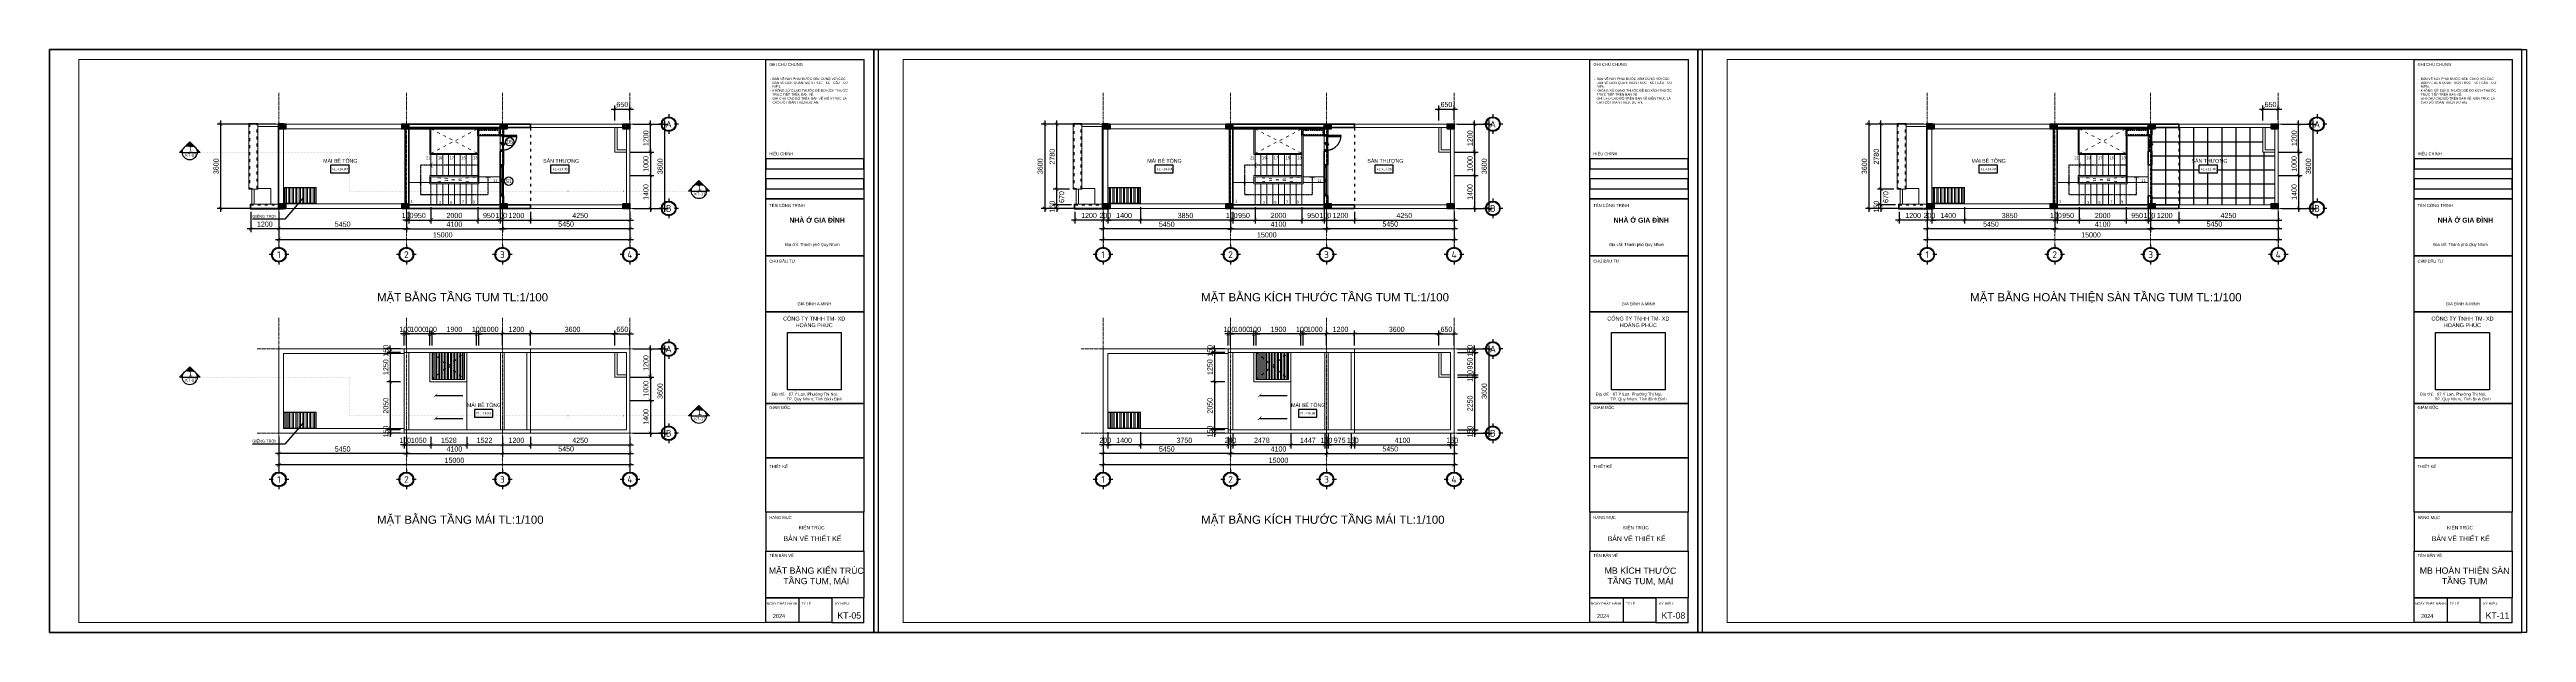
# Model space of a CAD drawing. Header units: inches. Extents: x 236662 to 497023, y -248575 to 81795.
# Drawn here: x 282445 to 388289, y -78211 to -53308 of the extents above; entities that cross this region are included whole.
import ezdxf
from ezdxf.enums import TextEntityAlignment as Align

# ---------------------------------------------------------------- set-up
doc = ezdxf.new("R2010")
doc.units = ezdxf.units.IN
doc.header["$LTSCALE"] = 10
doc.header["$MEASUREMENT"] = 0
for name, pattern in [('ACAD_ISO03W100', [30, 12, -18]), ('CENTER', [2, 1.25, -0.25, 0.25, -0.25]), ('CENTER2', [1.125, 0.75, -0.125, 0.125, -0.125]), ('DASHED2', [0.375, 0.25, -0.125]), ('DOT2', [0.125, 0, -0.125]), ('HIDDEN', [0.375, 0.25, -0.125])]:
    doc.linetypes.add(name, pattern=pattern)
for name, color, linetype in [('01. HP_TEXT', 9, 'Continuous'), ('04. HP_CUA', 153, 'Continuous'), ('07. HP_KY HIEU', 43, 'Continuous'), ('08. HP_DIM', 118, 'Continuous'), ('10. HP_VAT DUNG 1', 144, 'Continuous'), ('12. HP_NET KHUAT', 25, 'ACAD_ISO03W100'), ('hach', 7, 'Continuous'), ('TEXT', 2, 'Continuous'), ('truc', 2, 'CENTER2')]:
    doc.layers.add(name, color=color, linetype=linetype)
for name, color, linetype, lineweight in [('02. HP_BE TONG', 1, 'Continuous', 35), ('03. HP_TUONG', 2, 'Continuous', 35), ('05. HP_TRUC', 251, 'CENTER', 5), ('06. HP_THAY 1', 134, 'Continuous', 15), ('06. HP_THAY 2', 147, 'Continuous', 13), ('09_HP_HATCH', 8, 'Continuous', 5), ('14. HP_OPENING', 250, 'ACAD_ISO03W100', 5), ('GHICHU', 7, 'Continuous', 9), ('N KHUAT', 8, 'Continuous', 5), ('net-025', 3, 'Continuous', 25)]:
    doc.layers.add(name, color=color, linetype=linetype, lineweight=lineweight)
doc.layers.add('Tpl_Bound', color=1, linetype='Continuous', plot=False)
doc.styles.add('AVO', font='VAVOB.TTF')
doc.styles.add('BAOANNOTE', font='arial.ttf', dxfattribs={"width": 0.8})
doc.styles.add('ISOCP50', font='isocpeur.ttf')
doc.styles.get("Standard").update_dxf_attribs({"font": 'arial.ttf'})
doc.styles.add('TA1', font='arial.ttf')
doc.styles.add('Tahoma', font='tahoma.ttf')
doc.styles.add('TEXT (none)', font='arial.ttf')
doc.styles.add('text2', font='VHELVCN.TTF')
doc.styles.add('TEXTS', font='VHELVCN.TTF')
doc.styles.add('TITLE', font='VHELVCN.TTF')
doc.dimstyles.new('AL-100', dxfattribs={"dimtxt": 220, "dimasz": 150, "dimexe": 150, "dimexo": 150, "dimgap": 80, "dimtad": 1, "dimdec": 0, "dimzin": 9, "dimtxsty": 'text2', "dimblk": 'ARCHTICK', "dimcen": 1, "dimdle": 150, "dimclrd": 256, "dimclre": 256, "dimclrt": 7, "dimadec": 0, "dimazin": 0, "dimtfac": 1, "dimtdec": 0, "dimtix": 1, "dimtmove": 2, "dimatfit": 3, "dimldrblk": 'ARCHTICK', "dimfxl": 1, "dimtolj": 1, "dimtzin": 0, "dimlwd": -1, "dimlwe": -1, "dimarcsym": 0})
picture_1 = doc.add_image_def('image1.jpg', size_in_pixel=(1818, 1935))

# ---------------------------------------------------------------- blocks, each defined once
blk = doc.blocks.new('_ArchTick')
at = {"color": 0, "linetype": 'ByBlock', "const_width": 0.15}
blk.add_lwpolyline([(-0.5, -0.5), (0.5, 0.5)], dxfattribs=at)
blk = doc.blocks.new('*D160')
at = {"layer": '08. HP_DIM', "transparency": 16777216}
for p, q in [((307395, -58695), (308269, -58695)), ((308119, -58545), (308119, -60245)), ((307395, -60095), (308269, -60095))]:
    blk.add_line(p, q, dxfattribs=at)
at = {"layer": 'Defpoints', "color": 0, "transparency": 16777216}
for p in [(307245, -58695), (307245, -60095), (308119, -60095)]:
    blk.add_point(p, dxfattribs=at)
at = {"layer": '08. HP_DIM', "transparency": 16777216, "xscale": 150, "yscale": 150, "zscale": 150}
for p, rotation in [((308119, -58695), 90), ((308119, -60095), 270)]:
    blk.add_blockref('_ArchTick', p, dxfattribs=dict(at, rotation=rotation))
at = {"layer": '08. HP_DIM', "color": 7, "transparency": 16777216, "insert": (307927, -59395), "char_height": 220, "attachment_point": 5, "rotation": 90, "style": 'text2'}
blk.add_mtext('\\A1;1400', dxfattribs=at)
blk = doc.blocks.new('*D152')
at = {"layer": '08. HP_DIM', "transparency": 16777216}
for p, q in [((297795, -60245), (297795, -60740)), ((298745, -60045), (298745, -60740)), ((297645, -60590), (298895, -60590))]:
    blk.add_line(p, q, dxfattribs=at)
at = {"layer": 'Defpoints', "color": 0, "transparency": 16777216}
for p in [(297795, -60095), (298745, -59895), (298745, -60590)]:
    blk.add_point(p, dxfattribs=at)
at = {"layer": '08. HP_DIM', "transparency": 16777216, "xscale": 150, "yscale": 150, "zscale": 150, "rotation": 180}
blk.add_blockref('_ArchTick', (297795, -60590), dxfattribs=at)
at = {"layer": '08. HP_DIM', "transparency": 16777216, "xscale": 150, "yscale": 150, "zscale": 150}
blk.add_blockref('_ArchTick', (298745, -60590), dxfattribs=at)
at = {"layer": '08. HP_DIM', "color": 7, "transparency": 16777216, "insert": (298270, -60398), "char_height": 220, "attachment_point": 5, "style": 'text2'}
blk.add_mtext('\\A1;950', dxfattribs=at)
blk = doc.blocks.new('*D153')
at = {"layer": '08. HP_DIM', "transparency": 16777216}
for p, q in [((301795, -60245), (301795, -60740)), ((302995, -60245), (302995, -60740)), ((301645, -60590), (303145, -60590))]:
    blk.add_line(p, q, dxfattribs=at)
at = {"layer": 'Defpoints', "color": 0, "transparency": 16777216}
for p in [(301795, -60095), (302995, -60095), (302995, -60590)]:
    blk.add_point(p, dxfattribs=at)
at = {"layer": '08. HP_DIM', "transparency": 16777216, "xscale": 150, "yscale": 150, "zscale": 150, "rotation": 180}
blk.add_blockref('_ArchTick', (301795, -60590), dxfattribs=at)
at = {"layer": '08. HP_DIM', "transparency": 16777216, "xscale": 150, "yscale": 150, "zscale": 150}
blk.add_blockref('_ArchTick', (302995, -60590), dxfattribs=at)
at = {"layer": '08. HP_DIM', "color": 7, "transparency": 16777216, "insert": (302395, -60398), "char_height": 220, "attachment_point": 5, "style": 'text2'}
blk.add_mtext('\\A1;1200', dxfattribs=at)
blk = doc.blocks.new('*D154')
at = {"layer": '08. HP_DIM', "transparency": 16777216}
for p, q in [((302995, -60245), (302995, -60740)), ((307245, -60245), (307245, -60740)), ((302845, -60590), (307395, -60590))]:
    blk.add_line(p, q, dxfattribs=at)
at = {"layer": 'Defpoints', "color": 0, "transparency": 16777216}
for p in [(302995, -60095), (307245, -60095), (307245, -60590)]:
    blk.add_point(p, dxfattribs=at)
at = {"layer": '08. HP_DIM', "transparency": 16777216, "xscale": 150, "yscale": 150, "zscale": 150, "rotation": 180}
blk.add_blockref('_ArchTick', (302995, -60590), dxfattribs=at)
at = {"layer": '08. HP_DIM', "transparency": 16777216, "xscale": 150, "yscale": 150, "zscale": 150}
blk.add_blockref('_ArchTick', (307245, -60590), dxfattribs=at)
at = {"layer": '08. HP_DIM', "color": 7, "transparency": 16777216, "insert": (305120, -60398), "char_height": 220, "attachment_point": 5, "style": 'text2'}
blk.add_mtext('\\A1;4250', dxfattribs=at)
blk = doc.blocks.new('*D155')
at = {"layer": '08. HP_DIM', "transparency": 16777216}
for p, q in [((307395, -56495), (308269, -56495)), ((308119, -57845), (308119, -56345)), ((307245, -57695), (308269, -57695))]:
    blk.add_line(p, q, dxfattribs=at)
at = {"layer": 'Defpoints', "color": 0, "transparency": 16777216}
for p in [(307245, -56495), (308119, -56495), (307095, -57695)]:
    blk.add_point(p, dxfattribs=at)
at = {"layer": '08. HP_DIM', "transparency": 16777216, "xscale": 150, "yscale": 150, "zscale": 150}
for p, rotation in [((308119, -56495), 90), ((308119, -57695), 270)]:
    blk.add_blockref('_ArchTick', p, dxfattribs=dict(at, rotation=rotation))
at = {"layer": '08. HP_DIM', "color": 7, "transparency": 16777216, "insert": (307927, -57095), "char_height": 220, "attachment_point": 5, "rotation": 90, "style": 'text2'}
blk.add_mtext('\\A1;1200', dxfattribs=at)
blk = doc.blocks.new('grid test1')
at = {"ltscale": 20}
for p, q in [((-260, 0), (-440, 0)), ((0, 440), (0, 260)), ((440, 0), (260, 0)), ((0, -260), (0, -440))]:
    blk.add_line(p, q, dxfattribs=at)
at = {"color": 251, "ltscale": 20, "true_color": 0x636466}
for radius in [330, 300]:
    blk.add_circle((0, 0), radius, dxfattribs=at)
at = {"layer": '01. HP_TEXT', "color": 2, "ltscale": 20, "true_color": 0xf1eb1f, "style": 'ISOCP50'}
blk.add_attdef('GRID', text='', height=300, dxfattribs=at).set_placement((-37, 0), align=Align.MIDDLE_CENTER)
blk = doc.blocks.new('zcsadsdasd3')
at = {"layer": '05. HP_TRUC', "ltscale": 10}
for p, q in [((-15000, 4933), (-15000, -1554)), ((-9550, 4933), (-9550, -1554)), ((-5450, 4933), (-5450, -1554)), ((0, 4933), (0, -1554)), ((-15930, 3600), (1239, 3600)), ((-15930, 0), (1239, 0))]:
    blk.add_line(p, q, dxfattribs=at)
at = {"layer": '07. HP_KY HIEU', "ltscale": 20}
ref = blk.add_blockref('grid test1', (1659, 3600), dxfattribs=dict(at, xscale=0.955500000156462, yscale=0.955500000156462, zscale=0.955500000156462))
ref.add_attrib('GRID', 'A', dxfattribs={"layer": 'TEXT', "ltscale": 20, "height": 287, "style": 'ISOCP50'}).set_placement((1659, 3600), align=Align.MIDDLE_CENTER)
ref = blk.add_blockref('grid test1', (1659, 0), dxfattribs=dict(at, xscale=0.955500000156462, yscale=0.955500000156462, zscale=0.955500000156462))
ref.add_attrib('GRID', 'B', dxfattribs={"layer": 'TEXT', "ltscale": 20, "height": 287, "style": 'ISOCP50'}).set_placement((1659, 0), align=Align.MIDDLE_CENTER)
ref = blk.add_blockref('grid test1', (-15000, -1975), dxfattribs=dict(at, xscale=0.955500000156462, yscale=0.955500000156462, zscale=0.955500000156462))
ref.add_attrib('GRID', '1', dxfattribs={"layer": 'TEXT', "ltscale": 20, "height": 287, "style": 'ISOCP50'}).set_placement((-15000, -1975), align=Align.MIDDLE_CENTER)
ref = blk.add_blockref('grid test1', (-9550, -1975), dxfattribs=dict(at, xscale=0.955500000156462, yscale=0.955500000156462, zscale=0.955500000156462))
ref.add_attrib('GRID', '2', dxfattribs={"layer": 'TEXT', "ltscale": 20, "height": 287, "style": 'ISOCP50'}).set_placement((-9550, -1975), align=Align.MIDDLE_CENTER)
ref = blk.add_blockref('grid test1', (-5450, -1975), dxfattribs=dict(at, xscale=0.955500000156462, yscale=0.955500000156462, zscale=0.955500000156462))
ref.add_attrib('GRID', '3', dxfattribs={"layer": 'TEXT', "ltscale": 20, "height": 287, "style": 'ISOCP50'}).set_placement((-5450, -1975), align=Align.MIDDLE_CENTER)
ref = blk.add_blockref('grid test1', (0, -1975), dxfattribs=dict(at, xscale=0.955500000156462, yscale=0.955500000156462, zscale=0.955500000156462))
ref.add_attrib('GRID', '4', dxfattribs={"layer": 'TEXT', "ltscale": 20, "height": 287, "style": 'ISOCP50'}).set_placement((0, -1975), align=Align.MIDDLE_CENTER)
blk = doc.blocks.new('*D156')
at = {"layer": '08. HP_DIM', "transparency": 16777216}
for p, q in [((298745, -60045), (298745, -60740)), ((300745, -60045), (300745, -60740)), ((298595, -60590), (300895, -60590))]:
    blk.add_line(p, q, dxfattribs=at)
at = {"layer": 'Defpoints', "color": 0, "transparency": 16777216}
for p in [(298745, -59895), (300745, -59895), (300745, -60590)]:
    blk.add_point(p, dxfattribs=at)
at = {"layer": '08. HP_DIM', "transparency": 16777216, "xscale": 150, "yscale": 150, "zscale": 150, "rotation": 180}
blk.add_blockref('_ArchTick', (298745, -60590), dxfattribs=at)
at = {"layer": '08. HP_DIM', "transparency": 16777216, "xscale": 150, "yscale": 150, "zscale": 150}
blk.add_blockref('_ArchTick', (300745, -60590), dxfattribs=at)
at = {"layer": '08. HP_DIM', "color": 7, "transparency": 16777216, "insert": (299745, -60398), "char_height": 220, "attachment_point": 5, "style": 'text2'}
blk.add_mtext('\\A1;2000', dxfattribs=at)
blk = doc.blocks.new('*D157')
at = {"layer": '08. HP_DIM', "transparency": 16777216}
for p, q in [((300745, -60045), (300745, -60740)), ((301695, -60045), (301695, -60740)), ((300595, -60590), (301845, -60590))]:
    blk.add_line(p, q, dxfattribs=at)
at = {"layer": 'Defpoints', "color": 0, "transparency": 16777216}
for p in [(300745, -59895), (301695, -59895), (301695, -60590)]:
    blk.add_point(p, dxfattribs=at)
at = {"layer": '08. HP_DIM', "transparency": 16777216, "xscale": 150, "yscale": 150, "zscale": 150, "rotation": 180}
blk.add_blockref('_ArchTick', (300745, -60590), dxfattribs=at)
at = {"layer": '08. HP_DIM', "transparency": 16777216, "xscale": 150, "yscale": 150, "zscale": 150}
blk.add_blockref('_ArchTick', (301695, -60590), dxfattribs=at)
at = {"layer": '08. HP_DIM', "color": 7, "transparency": 16777216, "insert": (301220, -60398), "char_height": 220, "attachment_point": 5, "style": 'text2'}
blk.add_mtext('\\A1;950', dxfattribs=at)
blk = doc.blocks.new('*D158')
at = {"layer": '08. HP_DIM', "transparency": 16777216}
for p, q in [((307245, -57695), (308269, -57695)), ((308119, -57545), (308119, -58845)), ((307245, -58695), (308269, -58695))]:
    blk.add_line(p, q, dxfattribs=at)
at = {"layer": 'Defpoints', "color": 0, "transparency": 16777216}
for p in [(307095, -57695), (307095, -58695), (308119, -58695)]:
    blk.add_point(p, dxfattribs=at)
at = {"layer": '08. HP_DIM', "transparency": 16777216, "xscale": 150, "yscale": 150, "zscale": 150}
for p, rotation in [((308119, -57695), 90), ((308119, -58695), 270)]:
    blk.add_blockref('_ArchTick', p, dxfattribs=dict(at, rotation=rotation))
at = {"layer": '08. HP_DIM', "color": 7, "transparency": 16777216, "insert": (307927, -58195), "char_height": 220, "attachment_point": 5, "rotation": 90, "style": 'text2'}
blk.add_mtext('\\A1;1000', dxfattribs=at)
blk = doc.blocks.new('*D159')
at = {"layer": '08. HP_DIM', "transparency": 16777216}
for p, q in [((306445, -55849), (307395, -55849)), ((306595, -56345), (306595, -55699)), ((307245, -56345), (307245, -55699))]:
    blk.add_line(p, q, dxfattribs=at)
at = {"layer": 'Defpoints', "color": 0, "transparency": 16777216}
for p in [(307245, -55849), (306595, -56495), (307245, -56495)]:
    blk.add_point(p, dxfattribs=at)
at = {"layer": '08. HP_DIM', "transparency": 16777216, "xscale": 150, "yscale": 150, "zscale": 150, "rotation": 180}
blk.add_blockref('_ArchTick', (306595, -55849), dxfattribs=at)
at = {"layer": '08. HP_DIM', "transparency": 16777216, "xscale": 150, "yscale": 150, "zscale": 150}
blk.add_blockref('_ArchTick', (307245, -55849), dxfattribs=at)
at = {"layer": '08. HP_DIM', "color": 7, "transparency": 16777216, "insert": (306920, -55656), "char_height": 220, "attachment_point": 5, "style": 'text2'}
blk.add_mtext('\\A1;650', dxfattribs=at)
blk = doc.blocks.new('*D164')
at = {"layer": '08. HP_DIM', "transparency": 16777216}
for p, q in [((301795, -69850), (301795, -70710)), ((307245, -69850), (307245, -70710)), ((301645, -70560), (307395, -70560))]:
    blk.add_line(p, q, dxfattribs=at)
at = {"layer": 'Defpoints', "color": 0, "transparency": 16777216}
for p in [(301795, -69700), (307245, -69700), (307245, -70560)]:
    blk.add_point(p, dxfattribs=at)
at = {"layer": '08. HP_DIM', "transparency": 16777216, "xscale": 150, "yscale": 150, "zscale": 150, "rotation": 180}
blk.add_blockref('_ArchTick', (301795, -70560), dxfattribs=at)
at = {"layer": '08. HP_DIM', "transparency": 16777216, "xscale": 150, "yscale": 150, "zscale": 150}
blk.add_blockref('_ArchTick', (307245, -70560), dxfattribs=at)
at = {"layer": '08. HP_DIM', "color": 7, "transparency": 16777216, "insert": (304520, -70368), "char_height": 220, "attachment_point": 5, "style": 'text2'}
blk.add_mtext('\\A1;5450', dxfattribs=at)
blk = doc.blocks.new('*D165')
at = {"layer": '08. HP_DIM', "transparency": 16777216}
for p, q in [((307395, -68300), (308269, -68300)), ((308119, -68150), (308119, -69850)), ((307395, -69700), (308269, -69700))]:
    blk.add_line(p, q, dxfattribs=at)
at = {"layer": 'Defpoints', "color": 0, "transparency": 16777216}
for p in [(307245, -68300), (307245, -69700), (308119, -69700)]:
    blk.add_point(p, dxfattribs=at)
at = {"layer": '08. HP_DIM', "transparency": 16777216, "xscale": 150, "yscale": 150, "zscale": 150}
for p, rotation in [((308119, -68300), 90), ((308119, -69700), 270)]:
    blk.add_blockref('_ArchTick', p, dxfattribs=dict(at, rotation=rotation))
at = {"layer": '08. HP_DIM', "color": 7, "transparency": 16777216, "insert": (307927, -69000), "char_height": 220, "attachment_point": 5, "rotation": 90, "style": 'text2'}
blk.add_mtext('\\A1;1400', dxfattribs=at)
blk = doc.blocks.new('*D166')
at = {"layer": '08. HP_DIM', "transparency": 16777216}
for p, q in [((297695, -69850), (297695, -70346)), ((298745, -69850), (298745, -70346)), ((297545, -70196), (298895, -70196))]:
    blk.add_line(p, q, dxfattribs=at)
at = {"layer": 'Defpoints', "color": 0, "transparency": 16777216}
for p in [(297695, -69700), (298745, -69700), (298745, -70196)]:
    blk.add_point(p, dxfattribs=at)
at = {"layer": '08. HP_DIM', "transparency": 16777216, "xscale": 150, "yscale": 150, "zscale": 150, "rotation": 180}
blk.add_blockref('_ArchTick', (297695, -70196), dxfattribs=at)
at = {"layer": '08. HP_DIM', "transparency": 16777216, "xscale": 150, "yscale": 150, "zscale": 150}
blk.add_blockref('_ArchTick', (298745, -70196), dxfattribs=at)
at = {"layer": '08. HP_DIM', "color": 7, "transparency": 16777216, "insert": (298220, -70003), "char_height": 220, "attachment_point": 5, "style": 'text2'}
blk.add_mtext('\\A1;1050', dxfattribs=at)
blk = doc.blocks.new('*D167')
at = {"layer": '08. HP_DIM', "transparency": 16777216}
for p, q in [((301795, -69850), (301795, -70346)), ((302995, -69850), (302995, -70346)), ((301645, -70196), (303145, -70196))]:
    blk.add_line(p, q, dxfattribs=at)
at = {"layer": 'Defpoints', "color": 0, "transparency": 16777216}
for p in [(301795, -69700), (302995, -69700), (302995, -70196)]:
    blk.add_point(p, dxfattribs=at)
at = {"layer": '08. HP_DIM', "transparency": 16777216, "xscale": 150, "yscale": 150, "zscale": 150, "rotation": 180}
blk.add_blockref('_ArchTick', (301795, -70196), dxfattribs=at)
at = {"layer": '08. HP_DIM', "transparency": 16777216, "xscale": 150, "yscale": 150, "zscale": 150}
blk.add_blockref('_ArchTick', (302995, -70196), dxfattribs=at)
at = {"layer": '08. HP_DIM', "color": 7, "transparency": 16777216, "insert": (302395, -70003), "char_height": 220, "attachment_point": 5, "style": 'text2'}
blk.add_mtext('\\A1;1200', dxfattribs=at)
blk = doc.blocks.new('*D168')
at = {"layer": '08. HP_DIM', "transparency": 16777216}
for p, q in [((302995, -69850), (302995, -70346)), ((307245, -69850), (307245, -70346)), ((302845, -70196), (307395, -70196))]:
    blk.add_line(p, q, dxfattribs=at)
at = {"layer": 'Defpoints', "color": 0, "transparency": 16777216}
for p in [(302995, -69700), (307245, -69700), (307245, -70196)]:
    blk.add_point(p, dxfattribs=at)
at = {"layer": '08. HP_DIM', "transparency": 16777216, "xscale": 150, "yscale": 150, "zscale": 150, "rotation": 180}
blk.add_blockref('_ArchTick', (302995, -70196), dxfattribs=at)
at = {"layer": '08. HP_DIM', "transparency": 16777216, "xscale": 150, "yscale": 150, "zscale": 150}
blk.add_blockref('_ArchTick', (307245, -70196), dxfattribs=at)
at = {"layer": '08. HP_DIM', "color": 7, "transparency": 16777216, "insert": (305120, -70003), "char_height": 220, "attachment_point": 5, "style": 'text2'}
blk.add_mtext('\\A1;4250', dxfattribs=at)
blk = doc.blocks.new('*D169')
at = {"layer": '08. HP_DIM', "transparency": 16777216}
for p, q in [((307395, -66100), (308269, -66100)), ((308119, -67450), (308119, -65950)), ((307245, -67300), (308269, -67300))]:
    blk.add_line(p, q, dxfattribs=at)
at = {"layer": 'Defpoints', "color": 0, "transparency": 16777216}
for p in [(307245, -66100), (308119, -66100), (307095, -67300)]:
    blk.add_point(p, dxfattribs=at)
at = {"layer": '08. HP_DIM', "transparency": 16777216, "xscale": 150, "yscale": 150, "zscale": 150}
for p, rotation in [((308119, -66100), 90), ((308119, -67300), 270)]:
    blk.add_blockref('_ArchTick', p, dxfattribs=dict(at, rotation=rotation))
at = {"layer": '08. HP_DIM', "color": 7, "transparency": 16777216, "insert": (307927, -66700), "char_height": 220, "attachment_point": 5, "rotation": 90, "style": 'text2'}
blk.add_mtext('\\A1;1200', dxfattribs=at)
blk = doc.blocks.new('*D170')
at = {"layer": '08. HP_DIM', "transparency": 16777216}
for p, q in [((298745, -69850), (298745, -70346)), ((300273, -69850), (300273, -70346)), ((298595, -70196), (300423, -70196))]:
    blk.add_line(p, q, dxfattribs=at)
at = {"layer": 'Defpoints', "color": 0, "transparency": 16777216}
for p in [(298745, -69700), (300273, -69700), (300273, -70196)]:
    blk.add_point(p, dxfattribs=at)
at = {"layer": '08. HP_DIM', "transparency": 16777216, "xscale": 150, "yscale": 150, "zscale": 150, "rotation": 180}
blk.add_blockref('_ArchTick', (298745, -70196), dxfattribs=at)
at = {"layer": '08. HP_DIM', "transparency": 16777216, "xscale": 150, "yscale": 150, "zscale": 150}
blk.add_blockref('_ArchTick', (300273, -70196), dxfattribs=at)
at = {"layer": '08. HP_DIM', "color": 7, "transparency": 16777216, "insert": (299509, -70003), "char_height": 220, "attachment_point": 5, "style": 'text2'}
blk.add_mtext('\\A1;1528', dxfattribs=at)
blk = doc.blocks.new('*D171')
at = {"layer": '08. HP_DIM', "transparency": 16777216}
for p, q in [((300273, -69850), (300273, -70346)), ((301795, -69850), (301795, -70346)), ((300123, -70196), (301945, -70196))]:
    blk.add_line(p, q, dxfattribs=at)
at = {"layer": 'Defpoints', "color": 0, "transparency": 16777216}
for p in [(300273, -69700), (301795, -69700), (301795, -70196)]:
    blk.add_point(p, dxfattribs=at)
at = {"layer": '08. HP_DIM', "transparency": 16777216, "xscale": 150, "yscale": 150, "zscale": 150, "rotation": 180}
blk.add_blockref('_ArchTick', (300273, -70196), dxfattribs=at)
at = {"layer": '08. HP_DIM', "transparency": 16777216, "xscale": 150, "yscale": 150, "zscale": 150}
blk.add_blockref('_ArchTick', (301795, -70196), dxfattribs=at)
at = {"layer": '08. HP_DIM', "color": 7, "transparency": 16777216, "insert": (301034, -70003), "char_height": 220, "attachment_point": 5, "style": 'text2'}
blk.add_mtext('\\A1;1522', dxfattribs=at)
blk = doc.blocks.new('*D172')
at = {"layer": '08. HP_DIM', "transparency": 16777216}
for p, q in [((307245, -67300), (308269, -67300)), ((308119, -67150), (308119, -68450)), ((307245, -68300), (308269, -68300))]:
    blk.add_line(p, q, dxfattribs=at)
at = {"layer": 'Defpoints', "color": 0, "transparency": 16777216}
for p in [(307095, -67300), (307095, -68300), (308119, -68300)]:
    blk.add_point(p, dxfattribs=at)
at = {"layer": '08. HP_DIM', "transparency": 16777216, "xscale": 150, "yscale": 150, "zscale": 150}
for p, rotation in [((308119, -67300), 90), ((308119, -68300), 270)]:
    blk.add_blockref('_ArchTick', p, dxfattribs=dict(at, rotation=rotation))
at = {"layer": '08. HP_DIM', "color": 7, "transparency": 16777216, "insert": (307927, -67800), "char_height": 220, "attachment_point": 5, "rotation": 90, "style": 'text2'}
blk.add_mtext('\\A1;1000', dxfattribs=at)
blk = doc.blocks.new('*D173')
at = {"layer": '08. HP_DIM', "transparency": 16777216}
for p, q in [((306445, -65454), (307395, -65454)), ((306595, -65950), (306595, -65304)), ((307245, -65950), (307245, -65304))]:
    blk.add_line(p, q, dxfattribs=at)
at = {"layer": 'Defpoints', "color": 0, "transparency": 16777216}
for p in [(307245, -65454), (306595, -66100), (307245, -66100)]:
    blk.add_point(p, dxfattribs=at)
at = {"layer": '08. HP_DIM', "transparency": 16777216, "xscale": 150, "yscale": 150, "zscale": 150, "rotation": 180}
blk.add_blockref('_ArchTick', (306595, -65454), dxfattribs=at)
at = {"layer": '08. HP_DIM', "transparency": 16777216, "xscale": 150, "yscale": 150, "zscale": 150}
blk.add_blockref('_ArchTick', (307245, -65454), dxfattribs=at)
at = {"layer": '08. HP_DIM', "color": 7, "transparency": 16777216, "insert": (306920, -65262), "char_height": 220, "attachment_point": 5, "style": 'text2'}
blk.add_mtext('\\A1;650', dxfattribs=at)
blk = doc.blocks.new('*D178')
at = {"layer": '08. HP_DIM', "transparency": 16777216}
for p, q in [((292095, -56495), (289604, -56495)), ((289754, -56345), (289754, -60245)), ((292095, -60095), (289604, -60095))]:
    blk.add_line(p, q, dxfattribs=at)
at = {"layer": 'Defpoints', "color": 0, "transparency": 16777216}
for p in [(292245, -56495, 6), (289754, -60095), (292245, -60095, 6)]:
    blk.add_point(p, dxfattribs=at)
at = {"layer": '08. HP_DIM', "transparency": 16777216, "xscale": 150, "yscale": 150, "zscale": 150}
for p, rotation in [((289754, -56495), 90), ((289754, -60095), 270)]:
    blk.add_blockref('_ArchTick', p, dxfattribs=dict(at, rotation=rotation))
at = {"layer": '08. HP_DIM', "color": 7, "transparency": 16777216, "insert": (289562, -58295), "char_height": 220, "attachment_point": 5, "rotation": 90, "style": 'text2'}
blk.add_mtext('\\A1;3600', dxfattribs=at)
blk = doc.blocks.new('*D202')
at = {"layer": '08. HP_DIM', "transparency": 16777216}
for p, q in [((306745, -65454), (302845, -65454)), ((302995, -65950), (302995, -65304)), ((306595, -65950), (306595, -65304))]:
    blk.add_line(p, q, dxfattribs=at)
at = {"layer": 'Defpoints', "color": 0, "transparency": 16777216}
for p in [(302995, -65454), (302995, -66100, 6), (306595, -66100, 6)]:
    blk.add_point(p, dxfattribs=at)
at = {"layer": '08. HP_DIM', "transparency": 16777216, "xscale": 150, "yscale": 150, "zscale": 150, "rotation": 180}
blk.add_blockref('_ArchTick', (302995, -65454), dxfattribs=at)
at = {"layer": '08. HP_DIM', "transparency": 16777216, "xscale": 150, "yscale": 150, "zscale": 150}
blk.add_blockref('_ArchTick', (306595, -65454), dxfattribs=at)
at = {"layer": '08. HP_DIM', "color": 7, "transparency": 16777216, "insert": (304795, -65262), "char_height": 220, "attachment_point": 5, "style": 'text2'}
blk.add_mtext('\\A1;3600', dxfattribs=at)
blk = doc.blocks.new('*D203')
at = {"layer": '08. HP_DIM', "transparency": 16777216}
for p, q in [((303145, -65454), (301645, -65454)), ((301795, -65950), (301795, -65304)), ((302995, -65950), (302995, -65304))]:
    blk.add_line(p, q, dxfattribs=at)
at = {"layer": 'Defpoints', "color": 0, "transparency": 16777216}
for p in [(301795, -65454), (301795, -66100, 6), (302995, -66100, 6)]:
    blk.add_point(p, dxfattribs=at)
at = {"layer": '08. HP_DIM', "transparency": 16777216, "xscale": 150, "yscale": 150, "zscale": 150, "rotation": 180}
blk.add_blockref('_ArchTick', (301795, -65454), dxfattribs=at)
at = {"layer": '08. HP_DIM', "transparency": 16777216, "xscale": 150, "yscale": 150, "zscale": 150}
blk.add_blockref('_ArchTick', (302995, -65454), dxfattribs=at)
at = {"layer": '08. HP_DIM', "color": 7, "transparency": 16777216, "insert": (302395, -65262), "char_height": 220, "attachment_point": 5, "style": 'text2'}
blk.add_mtext('\\A1;1200', dxfattribs=at)
blk = doc.blocks.new('*D204')
at = {"layer": '08. HP_DIM', "transparency": 16777216}
for p, q in [((301945, -65454), (300645, -65454)), ((300795, -65950), (300795, -65304)), ((301795, -65950), (301795, -65304))]:
    blk.add_line(p, q, dxfattribs=at)
at = {"layer": 'Defpoints', "color": 0, "transparency": 16777216}
for p in [(300795, -65454), (300795, -66100, 6), (301795, -66100, 6)]:
    blk.add_point(p, dxfattribs=at)
at = {"layer": '08. HP_DIM', "transparency": 16777216, "xscale": 150, "yscale": 150, "zscale": 150, "rotation": 180}
blk.add_blockref('_ArchTick', (300795, -65454), dxfattribs=at)
at = {"layer": '08. HP_DIM', "transparency": 16777216, "xscale": 150, "yscale": 150, "zscale": 150}
blk.add_blockref('_ArchTick', (301795, -65454), dxfattribs=at)
at = {"layer": '08. HP_DIM', "color": 7, "transparency": 16777216, "insert": (301295, -65262), "char_height": 220, "attachment_point": 5, "style": 'text2'}
blk.add_mtext('\\A1;1000', dxfattribs=at)
blk = doc.blocks.new('*D205')
at = {"layer": '08. HP_DIM', "transparency": 16777216}
for p, q in [((300695, -65454), (300545, -65454)), ((300695, -65950), (300695, -65304)), ((300795, -65454), (300695, -65454)), ((300795, -65950), (300795, -65304)), ((300795, -65454), (300945, -65454))]:
    blk.add_line(p, q, dxfattribs=at)
at = {"layer": 'Defpoints', "color": 0, "transparency": 16777216}
for p in [(300695, -65454), (300695, -66100, 6), (300795, -66100, 6)]:
    blk.add_point(p, dxfattribs=at)
at = {"layer": '08. HP_DIM', "transparency": 16777216, "xscale": 150, "yscale": 150, "zscale": 150}
blk.add_blockref('_ArchTick', (300695, -65454), dxfattribs=at)
at = {"layer": '08. HP_DIM', "transparency": 16777216, "xscale": 150, "yscale": 150, "zscale": 150, "rotation": 180}
blk.add_blockref('_ArchTick', (300795, -65454), dxfattribs=at)
at = {"layer": '08. HP_DIM', "color": 7, "transparency": 16777216, "insert": (300745, -65262), "char_height": 220, "attachment_point": 5, "style": 'text2'}
blk.add_mtext('\\A1;100', dxfattribs=at)
blk = doc.blocks.new('*D206')
at = {"layer": '08. HP_DIM', "transparency": 16777216}
for p, q in [((300845, -65454), (298645, -65454)), ((298795, -65950), (298795, -65304)), ((300695, -65950), (300695, -65304))]:
    blk.add_line(p, q, dxfattribs=at)
at = {"layer": 'Defpoints', "color": 0, "transparency": 16777216}
for p in [(298795, -65454), (298795, -66100, 6), (300695, -66100, 6)]:
    blk.add_point(p, dxfattribs=at)
at = {"layer": '08. HP_DIM', "transparency": 16777216, "xscale": 150, "yscale": 150, "zscale": 150, "rotation": 180}
blk.add_blockref('_ArchTick', (298795, -65454), dxfattribs=at)
at = {"layer": '08. HP_DIM', "transparency": 16777216, "xscale": 150, "yscale": 150, "zscale": 150}
blk.add_blockref('_ArchTick', (300695, -65454), dxfattribs=at)
at = {"layer": '08. HP_DIM', "color": 7, "transparency": 16777216, "insert": (299745, -65262), "char_height": 220, "attachment_point": 5, "style": 'text2'}
blk.add_mtext('\\A1;1900', dxfattribs=at)
blk = doc.blocks.new('*D207')
at = {"layer": '08. HP_DIM', "transparency": 16777216}
for p, q in [((298695, -65454), (298545, -65454)), ((298695, -65950), (298695, -65304)), ((298795, -65454), (298695, -65454)), ((298795, -65950), (298795, -65304)), ((298795, -65454), (298945, -65454))]:
    blk.add_line(p, q, dxfattribs=at)
at = {"layer": 'Defpoints', "color": 0, "transparency": 16777216}
for p in [(298695, -65454), (298695, -66100, 6), (298795, -66100, 6)]:
    blk.add_point(p, dxfattribs=at)
at = {"layer": '08. HP_DIM', "transparency": 16777216, "xscale": 150, "yscale": 150, "zscale": 150}
blk.add_blockref('_ArchTick', (298695, -65454), dxfattribs=at)
at = {"layer": '08. HP_DIM', "transparency": 16777216, "xscale": 150, "yscale": 150, "zscale": 150, "rotation": 180}
blk.add_blockref('_ArchTick', (298795, -65454), dxfattribs=at)
at = {"layer": '08. HP_DIM', "color": 7, "transparency": 16777216, "insert": (298745, -65262), "char_height": 220, "attachment_point": 5, "style": 'text2'}
blk.add_mtext('\\A1;100', dxfattribs=at)
blk = doc.blocks.new('*D208')
at = {"layer": '08. HP_DIM', "transparency": 16777216}
for p, q in [((298845, -65454), (297545, -65454)), ((297695, -65950), (297695, -65304)), ((298695, -65950), (298695, -65304))]:
    blk.add_line(p, q, dxfattribs=at)
at = {"layer": 'Defpoints', "color": 0, "transparency": 16777216}
for p in [(297695, -65454), (297695, -66100, 6), (298695, -66100, 6)]:
    blk.add_point(p, dxfattribs=at)
at = {"layer": '08. HP_DIM', "transparency": 16777216, "xscale": 150, "yscale": 150, "zscale": 150, "rotation": 180}
blk.add_blockref('_ArchTick', (297695, -65454), dxfattribs=at)
at = {"layer": '08. HP_DIM', "transparency": 16777216, "xscale": 150, "yscale": 150, "zscale": 150}
blk.add_blockref('_ArchTick', (298695, -65454), dxfattribs=at)
at = {"layer": '08. HP_DIM', "color": 7, "transparency": 16777216, "insert": (298195, -65262), "char_height": 220, "attachment_point": 5, "style": 'text2'}
blk.add_mtext('\\A1;1000', dxfattribs=at)
blk = doc.blocks.new('*D209')
at = {"layer": '08. HP_DIM', "transparency": 16777216}
for p, q in [((297595, -65454), (297445, -65454)), ((297595, -65950), (297595, -65304)), ((297695, -65454), (297595, -65454)), ((297695, -65950), (297695, -65304)), ((297695, -65454), (297845, -65454))]:
    blk.add_line(p, q, dxfattribs=at)
at = {"layer": 'Defpoints', "color": 0, "transparency": 16777216}
for p in [(297595, -65454), (297595, -66100, 6), (297695, -66100, 6)]:
    blk.add_point(p, dxfattribs=at)
at = {"layer": '08. HP_DIM', "transparency": 16777216, "xscale": 150, "yscale": 150, "zscale": 150}
blk.add_blockref('_ArchTick', (297595, -65454), dxfattribs=at)
at = {"layer": '08. HP_DIM', "transparency": 16777216, "xscale": 150, "yscale": 150, "zscale": 150, "rotation": 180}
blk.add_blockref('_ArchTick', (297695, -65454), dxfattribs=at)
at = {"layer": '08. HP_DIM', "color": 7, "transparency": 16777216, "insert": (297645, -65262), "char_height": 220, "attachment_point": 5, "style": 'text2'}
blk.add_mtext('\\A1;100', dxfattribs=at)
blk = doc.blocks.new('*D210')
at = {"layer": '08. HP_DIM', "transparency": 16777216}
for p, q in [((297595, -69850), (297595, -70346)), ((297695, -69850), (297695, -70346)), ((297595, -70196), (297445, -70196)), ((297695, -70196), (297595, -70196)), ((297695, -70196), (297845, -70196))]:
    blk.add_line(p, q, dxfattribs=at)
at = {"layer": 'Defpoints', "color": 0, "transparency": 16777216}
for p in [(297595, -69700, 6), (297695, -69700, 6), (297595, -70196)]:
    blk.add_point(p, dxfattribs=at)
at = {"layer": '08. HP_DIM', "transparency": 16777216, "xscale": 150, "yscale": 150, "zscale": 150}
blk.add_blockref('_ArchTick', (297595, -70196), dxfattribs=at)
at = {"layer": '08. HP_DIM', "transparency": 16777216, "xscale": 150, "yscale": 150, "zscale": 150, "rotation": 180}
blk.add_blockref('_ArchTick', (297695, -70196), dxfattribs=at)
at = {"layer": '08. HP_DIM', "color": 7, "transparency": 16777216, "insert": (297645, -70003), "char_height": 220, "attachment_point": 5, "style": 'text2'}
blk.add_mtext('\\A1;100', dxfattribs=at)
blk = doc.blocks.new('*D211')
at = {"layer": '08. HP_DIM', "transparency": 16777216}
for p, q in [((297445, -66100), (296857, -66100)), ((297445, -66250), (296857, -66250)), ((297007, -66100), (297007, -65950)), ((297007, -66100), (297007, -66250)), ((297007, -66250), (297007, -66400))]:
    blk.add_line(p, q, dxfattribs=at)
at = {"layer": 'Defpoints', "color": 0, "transparency": 16777216}
for p in [(297007, -66250), (297595, -66100, 6), (297595, -66250, 6)]:
    blk.add_point(p, dxfattribs=at)
at = {"layer": '08. HP_DIM', "transparency": 16777216, "xscale": 150, "yscale": 150, "zscale": 150}
for p, rotation in [((297007, -66100), 270), ((297007, -66250), 90)]:
    blk.add_blockref('_ArchTick', p, dxfattribs=dict(at, rotation=rotation))
at = {"layer": '08. HP_DIM', "color": 7, "transparency": 16777216, "insert": (296815, -66175), "char_height": 220, "attachment_point": 5, "rotation": 90, "style": 'text2'}
blk.add_mtext('\\A1;150', dxfattribs=at)
blk = doc.blocks.new('*D212')
at = {"layer": '08. HP_DIM', "transparency": 16777216}
for p, q in [((297445, -66250), (296857, -66250)), ((297007, -66100), (297007, -67650)), ((297445, -67500), (296857, -67500))]:
    blk.add_line(p, q, dxfattribs=at)
at = {"layer": 'Defpoints', "color": 0, "transparency": 16777216}
for p in [(297595, -66250, 6), (297007, -67500), (297595, -67500, 6)]:
    blk.add_point(p, dxfattribs=at)
at = {"layer": '08. HP_DIM', "transparency": 16777216, "xscale": 150, "yscale": 150, "zscale": 150}
for p, rotation in [((297007, -66250), 90), ((297007, -67500), 270)]:
    blk.add_blockref('_ArchTick', p, dxfattribs=dict(at, rotation=rotation))
at = {"layer": '08. HP_DIM', "color": 7, "transparency": 16777216, "insert": (296815, -66875), "char_height": 220, "attachment_point": 5, "rotation": 90, "style": 'text2'}
blk.add_mtext('\\A1;1250', dxfattribs=at)
blk = doc.blocks.new('*D213')
at = {"layer": '08. HP_DIM', "transparency": 16777216}
for p, q in [((297445, -67500), (296857, -67500)), ((297007, -67350), (297007, -69700)), ((297445, -69550), (296857, -69550))]:
    blk.add_line(p, q, dxfattribs=at)
at = {"layer": 'Defpoints', "color": 0, "transparency": 16777216}
for p in [(297595, -67500, 6), (297007, -69550), (297595, -69550, 6)]:
    blk.add_point(p, dxfattribs=at)
at = {"layer": '08. HP_DIM', "transparency": 16777216, "xscale": 150, "yscale": 150, "zscale": 150}
for p, rotation in [((297007, -67500), 90), ((297007, -69550), 270)]:
    blk.add_blockref('_ArchTick', p, dxfattribs=dict(at, rotation=rotation))
at = {"layer": '08. HP_DIM', "color": 7, "transparency": 16777216, "insert": (296815, -68525), "char_height": 220, "attachment_point": 5, "rotation": 90, "style": 'text2'}
blk.add_mtext('\\A1;2050', dxfattribs=at)
blk = doc.blocks.new('*D214')
at = {"layer": '08. HP_DIM', "transparency": 16777216}
for p, q in [((297445, -69550), (296857, -69550)), ((297445, -69700), (296857, -69700)), ((297007, -69550), (297007, -69400)), ((297007, -69550), (297007, -69700)), ((297007, -69700), (297007, -69850))]:
    blk.add_line(p, q, dxfattribs=at)
at = {"layer": 'Defpoints', "color": 0, "transparency": 16777216}
for p in [(297007, -69700), (297595, -69550, 6), (297595, -69700, 6)]:
    blk.add_point(p, dxfattribs=at)
at = {"layer": '08. HP_DIM', "transparency": 16777216, "xscale": 150, "yscale": 150, "zscale": 150}
for p, rotation in [((297007, -69550), 270), ((297007, -69700), 90)]:
    blk.add_blockref('_ArchTick', p, dxfattribs=dict(at, rotation=rotation))
at = {"layer": '08. HP_DIM', "color": 7, "transparency": 16777216, "insert": (296815, -69625), "char_height": 220, "attachment_point": 5, "rotation": 90, "style": 'text2'}
blk.add_mtext('\\A1;150', dxfattribs=at)
blk = doc.blocks.new('KHUNG TEN A-3')
at = {"layer": '01. HP_TEXT'}
for points in [[(365, 221), (365, 292), (415, 292), (415, 221)], [(365, 241.4), (365, 236.3), (415, 236.3), (415, 241.4)], [(365, 231.2), (365, 236.3), (415, 236.3), (415, 231.2)], [(365, 231.2), (365, 226.1), (415, 226.1), (415, 231.2)], [(365, 221), (365, 226.1), (415, 226.1), (415, 221)], [(365, 191.9), (365, 221), (415, 221), (415, 191.9)], [(365, 163.3), (365, 191.9), (415, 191.9), (415, 163.3)], [(365, 116.7), (365, 163.3), (415, 163.3), (415, 116.7)], [(365, 89), (365, 116.7), (415, 116.7), (415, 89)], [(365, 61.3), (365, 89), (415, 89), (415, 61.3)], [(365, 61.3), (365, 41.5), (415, 41.5), (415, 61.3)], [(365, 17.6), (365, 41.5), (415, 41.5), (415, 17.6)], [(365, 5), (365, 17.6), (398.6, 17.6), (398.6, 5)], [(398.6, 5), (382.1, 5), (382.1, 17.6), (398.6, 17.6)], [(398.6, 5), (415, 5), (415, 17.6), (398.6, 17.6)]]:
    blk.add_lwpolyline(points, close=True, dxfattribs=at)
at = {"layer": '02. HP_BE TONG', "color": 1, "const_width": 0.5}
blk.add_lwpolyline([(15, 5), (415, 5), (415, 292), (15, 292)], close=True, dxfattribs=at)
at = {"layer": '06. HP_THAY 1'}
blk.add_lwpolyline([(0, 297), (420, 297), (420, 0), (0, 0)], close=True, dxfattribs=at)
at = {"layer": 'Defpoints'}
blk.add_lwpolyline([(0, 0), (420, 0), (420, 297), (0, 297)], close=True, dxfattribs=at)
at = {"layer": '01. HP_TEXT', "color": 7, "style": 'TA1'}
for s, height, p in [('GHI CHÚ CHUNG', 1.5, (366.8, 288.7)), ('HIỆU CHỈNH', 1.5, (366.8, 243.1)), ('TÊN CÔNG TRÌNH', 1.5, (366.8, 216.8)), ('CHỦ ĐẦU TƯ', 1.5, (366.8, 188.4)), ('GIÁM ĐỐC', 1.5, (366.8, 113.9)), ('THIẾT KẾ', 1.5, (366.8, 83.8)), ('HẠNG MỤC', 1.5, (366.8, 57.8)), ('TÊN BẢN VẼ', 1.5, (366.8, 38.5)), ('NGÀY PHÁT HÀNH', 1.25, (365.5, 14.1)), ('TỶ LỆ', 1.25, (383.2, 14.1)), ('KÝ HIỆU:', 1.25, (400.3, 14.1)), ('2024', 2, (368.6, 7.4))]:
    blk.add_text(s, height=height, dxfattribs=at).set_placement(p)
at = {"layer": '01. HP_TEXT', "style": 'TA1'}
for s, height, p in [('KIẾN TRÚC', 1.75, (388.4, 53.4)), ('BẢN VẼ THIẾT KẾ', 2.5, (388.8, 47.8))]:
    blk.add_text(s, height=height, dxfattribs=at).set_placement(p, align=Align.MIDDLE_CENTER)
at = {"layer": '01. HP_TEXT', "attachment_point": 1}
for s, width, gutter_width, heights, insert, char_height, style in [('\\pi-1.2,l2.4,t2.4,4.8;-^IBẢN VẼ NÀY PHẢI ĐƯỢC XEM CÙNG VỚI CÁC \\P\\pi0,t4.8;BẢN VẼ LIÊN QUAN: KIẾN TRÚC - KẾT CẤU - CƠ \\PĐIỆN.\\P\\pi-1.2,t2.4,4.8;-^IKHÔNG SỬ DỤNG THƯỚC ĐỂ ĐO KÍCH THƯỚC \\P\\pi0,t4.8;TRỰC TIẾP TRÊN BẢN VẼ.\\P\\pi-1.2,t2.4,4.8;-^IGHI CHÚ CAO ĐỘ TRÊN BẢN VẼ KIẾN TRÚC LÀ \\P\\pi0,t4.8;CAO ĐỘ HOÀN THIỆN DỰ ÁN.', 42.633, 2.41, [32.4], (366, 282.7), 1.2, 'TEXT (none)'), ('\\pi10.25739;{\\fArial|b1|i0|c0|p34;NHÀ Ở GIA ĐÌNH}', 48.19, 0.0339, [17.7], (366.8, 211.3), 2.5, 'TA1'), ('\\pxi4.78245;CÔNG TY TNHH TM- XD \\P\\pi5.60885;      HOÀNG PHÚC', 53.457, 0.0255, [0], (364.3, 160.9), 2, 'TA1')]:
    blk.add_mtext_dynamic_manual_height_columns(s, width=width, gutter_width=gutter_width, heights=heights, dxfattribs=dict(at, insert=insert, char_height=char_height, style=style))
at = {"layer": '01. HP_TEXT', "color": 7, "char_height": 1.5, "attachment_point": 1, "style": 'TA1'}
for s, width, insert in [('\\A1;\\pxi-0.29899,l2,t4.70101,11.70101;Địa chỉ: Thành phố Quy Nhơn', 34.851, (372.3, 198.4)), ('\\A1;\\pxi-1,l2,t4,11;GIA ĐÌNH A.MINH', 42.633, (379.7, 168.2)), ('\\A1;\\pxi-0.01954,l2,t4.98046,11.98046;Địa chỉ:   67 Ỷ Lan, Phường Thị Nại, \\P             TP. Quy Nhơn, Tỉnh Bình Định ', 49.551, (365, 122.2))]:
    blk.add_mtext_dynamic_manual_height_columns(s, width=width, gutter_width=2.41, heights=[62.4], dxfattribs=dict(at, insert=insert))
image = blk.add_image(picture_1, insert=(376, 123.7), size_in_units=(27.4, 29.2))
image.dxf.flags = 7
blk = doc.blocks.new('*D304')
at = {"layer": '08. HP_DIM', "transparency": 16777216}
for p, q in [((301695, -60045), (301695, -60740)), ((301795, -60245), (301795, -60740)), ((301695, -60590), (301545, -60590)), ((301695, -60590), (301795, -60590)), ((301795, -60590), (301945, -60590))]:
    blk.add_line(p, q, dxfattribs=at)
at = {"layer": 'Defpoints', "color": 0, "transparency": 16777216}
for p in [(301695, -59895), (301795, -60095), (301795, -60590)]:
    blk.add_point(p, dxfattribs=at)
at = {"layer": '08. HP_DIM', "transparency": 16777216, "xscale": 150, "yscale": 150, "zscale": 150}
blk.add_blockref('_ArchTick', (301695, -60590), dxfattribs=at)
at = {"layer": '08. HP_DIM', "transparency": 16777216, "xscale": 150, "yscale": 150, "zscale": 150, "rotation": 180}
blk.add_blockref('_ArchTick', (301795, -60590), dxfattribs=at)
at = {"layer": '08. HP_DIM', "color": 7, "transparency": 16777216, "insert": (301745, -60398), "char_height": 220, "attachment_point": 5, "style": 'text2'}
blk.add_mtext('\\A1;100', dxfattribs=at)
blk = doc.blocks.new('*D305')
at = {"layer": '08. HP_DIM', "transparency": 16777216}
for p, q in [((297695, -60245), (297695, -60740)), ((297795, -60245), (297795, -60740)), ((297695, -60590), (297545, -60590)), ((297795, -60590), (297695, -60590)), ((297795, -60590), (297945, -60590))]:
    blk.add_line(p, q, dxfattribs=at)
at = {"layer": 'Defpoints', "color": 0, "transparency": 16777216}
for p in [(297695, -60095), (297795, -60095), (297695, -60590)]:
    blk.add_point(p, dxfattribs=at)
at = {"layer": '08. HP_DIM', "transparency": 16777216, "xscale": 150, "yscale": 150, "zscale": 150}
blk.add_blockref('_ArchTick', (297695, -60590), dxfattribs=at)
at = {"layer": '08. HP_DIM', "transparency": 16777216, "xscale": 150, "yscale": 150, "zscale": 150, "rotation": 180}
blk.add_blockref('_ArchTick', (297795, -60590), dxfattribs=at)
at = {"layer": '08. HP_DIM', "color": 7, "transparency": 16777216, "insert": (297745, -60398), "char_height": 220, "attachment_point": 5, "style": 'text2'}
blk.add_mtext('\\A1;100', dxfattribs=at)
blk = doc.blocks.new('*D306')
at = {"layer": '08. HP_DIM', "transparency": 16777216}
for p, q in [((291045, -60245), (291045, -61111)), ((292245, -60245), (292245, -61111)), ((292395, -60961), (290895, -60961))]:
    blk.add_line(p, q, dxfattribs=at)
at = {"layer": 'Defpoints', "color": 0, "transparency": 16777216}
for p in [(291045, -60095), (292245, -60095), (291045, -60961)]:
    blk.add_point(p, dxfattribs=at)
at = {"layer": '08. HP_DIM', "transparency": 16777216, "xscale": 150, "yscale": 150, "zscale": 150, "rotation": 180}
blk.add_blockref('_ArchTick', (291045, -60961), dxfattribs=at)
at = {"layer": '08. HP_DIM', "transparency": 16777216, "xscale": 150, "yscale": 150, "zscale": 150}
blk.add_blockref('_ArchTick', (292245, -60961), dxfattribs=at)
at = {"layer": '08. HP_DIM', "color": 7, "transparency": 16777216, "insert": (291645, -60768), "char_height": 220, "attachment_point": 5, "style": 'text2'}
blk.add_mtext('\\A1;1200', dxfattribs=at)
blk = doc.blocks.new('sdfssdas')
at = {"lineweight": -3}
h = blk.add_hatch(color=256, dxfattribs=at)
edge = h.paths.add_edge_path()
edge.add_line((1902405, -245251), (1902534, -245251))
edge.add_ellipse((1902860, -245251), major_axis=(-231, 231), ratio=1, start_angle=7.33984, end_angle=45, ccw=False)
edge.add_line((1902602, -245052), (1902405, -245251))
edge = h.paths.add_edge_path()
edge.add_ellipse((1902860, -245251), major_axis=(-231, 231), ratio=1, start_angle=315, end_angle=353.49276, ccw=False)
edge.add_ellipse((1902860, -245251), major_axis=(-319, 69), ratio=1, start_angle=237.20502, end_angle=282.20502, ccw=False)
edge.add_line((1903091, -245020), (1902860, -244789))
edge.add_line((1902860, -244789), (1902657, -244996))
edge = h.paths.add_edge_path()
edge.add_ellipse((1902860, -245251), major_axis=(-109, 308), ratio=1, start_angle=250.4425, end_angle=295.4425, ccw=False)
edge.add_line((1903187, -245251), (1903322, -245251))
edge.add_line((1903322, -245251), (1903091, -245020))
blk.add_line((1902534, -245251), (1903187, -245251), dxfattribs=at)
blk.add_lwpolyline([(1902534, -245251), (1902405, -245251), (1902860, -244789), (1903322, -245251), (1903187, -245251)], dxfattribs=at)
blk.add_circle((1902860, -245251), 327, dxfattribs=at)
at = {"layer": 'GHICHU', "color": 0, "linetype": 'Continuous', "attachment_point": 1, "style": 'AVO'}
for s, insert, char_height, width in [('{\\fVNI-Avo|b0|i0|c0|p2;KT-17}', (1902659, -245310), 130, 21888.48), ('{\\fVNI-Avo|b0|i0|c0|p2;1}', (1902805, -244975), 234.38, 39462.4)]:
    blk.add_mtext(s, dxfattribs=dict(at, insert=insert, char_height=char_height, width=width))
blk = doc.blocks.new('ádasdzz')
at = {"layer": 'truc', "color": 2, "linetype": 'DOT2', "lineweight": 5, "ltscale": 50}
blk.add_lwpolyline([(450, -644), (6834, -644), (6834, -2300), (21310, -2300)], dxfattribs=at)
at = {"xscale": 0.9750026861104956, "yscale": 0.9750026861104956, "zscale": 0.9750026861104956}
for p in [(-1855294, 238476), (-1833540, 236820)]:
    blk.add_blockref('sdfssdas', p, dxfattribs=at)
blk = doc.blocks.new('Level mark - Plan 2')
blk.add_lwpolyline([(12.5, 0.4), (12.5, 3.6), (4.6, 3.6), (4.6, 0.4)], close=True)
at = {"style": 'BAOANNOTE', "flags": 8}
blk.add_attdef('FL%%P0.000', text='', height=2, dxfattribs=at).set_placement((9, 2), align=Align.MIDDLE_CENTER)
blk = doc.blocks.new('*D1316')
at = {"layer": '08. HP_DIM', "transparency": 16777216}
for p, q in [((-15000, -3750), (-15000, -5073)), ((0, -3750), (0, -5073)), ((-15150, -4923), (150, -4923))]:
    blk.add_line(p, q, dxfattribs=at)
at = {"layer": 'Defpoints', "color": 0, "transparency": 16777216}
for p in [(-15000, -3600), (0, -3600), (0, -4923)]:
    blk.add_point(p, dxfattribs=at)
at = {"layer": '08. HP_DIM', "transparency": 16777216, "xscale": 150, "yscale": 150, "zscale": 150, "rotation": 180}
blk.add_blockref('_ArchTick', (-15000, -4923), dxfattribs=at)
at = {"layer": '08. HP_DIM', "transparency": 16777216, "xscale": 150, "yscale": 150, "zscale": 150}
blk.add_blockref('_ArchTick', (0, -4923), dxfattribs=at)
at = {"layer": '08. HP_DIM', "color": 7, "transparency": 16777216, "insert": (-8000, -4731), "char_height": 220, "attachment_point": 5, "style": 'text2'}
blk.add_mtext('\\A1;15000', dxfattribs=at)
blk = doc.blocks.new('*D1317')
at = {"layer": '08. HP_DIM', "transparency": 16777216}
for p, q in [((-9550, -3750), (-9550, -4616)), ((-5450, -3750), (-5450, -4616)), ((-9700, -4466), (-5300, -4466))]:
    blk.add_line(p, q, dxfattribs=at)
at = {"layer": 'Defpoints', "color": 0, "transparency": 16777216}
for p in [(-9550, -3600), (-5450, -3600), (-5450, -4466)]:
    blk.add_point(p, dxfattribs=at)
at = {"layer": '08. HP_DIM', "transparency": 16777216, "xscale": 150, "yscale": 150, "zscale": 150, "rotation": 180}
blk.add_blockref('_ArchTick', (-9550, -4466), dxfattribs=at)
at = {"layer": '08. HP_DIM', "transparency": 16777216, "xscale": 150, "yscale": 150, "zscale": 150}
blk.add_blockref('_ArchTick', (-5450, -4466), dxfattribs=at)
at = {"layer": '08. HP_DIM', "color": 7, "transparency": 16777216, "insert": (-7500, -4274), "char_height": 220, "attachment_point": 5, "style": 'text2'}
blk.add_mtext('\\A1;4100', dxfattribs=at)
blk = doc.blocks.new('*D1318')
at = {"layer": '08. HP_DIM', "transparency": 16777216}
for p, q in [((-5450, -3750), (-5450, -4610)), ((0, -3750), (0, -4610)), ((-5600, -4460), (150, -4460))]:
    blk.add_line(p, q, dxfattribs=at)
at = {"layer": 'Defpoints', "color": 0, "transparency": 16777216}
for p in [(-5450, -3600), (0, -3600), (0, -4460)]:
    blk.add_point(p, dxfattribs=at)
at = {"layer": '08. HP_DIM', "transparency": 16777216, "xscale": 150, "yscale": 150, "zscale": 150, "rotation": 180}
blk.add_blockref('_ArchTick', (-5450, -4460), dxfattribs=at)
at = {"layer": '08. HP_DIM', "transparency": 16777216, "xscale": 150, "yscale": 150, "zscale": 150}
blk.add_blockref('_ArchTick', (0, -4460), dxfattribs=at)
at = {"layer": '08. HP_DIM', "color": 7, "transparency": 16777216, "insert": (-2725, -4268), "char_height": 220, "attachment_point": 5, "style": 'text2'}
blk.add_mtext('\\A1;5450', dxfattribs=at)
blk = doc.blocks.new('COT')
at = {"layer": '09_HP_HATCH'}
h = blk.add_hatch(dxfattribs=at)
h.set_pattern_fill('CHAU-01', color=256, scale=15, pattern_type=2)
h.set_pattern_definition([(50, (-55276.965, -37444.2), (107.58903, -9.41282), [11.25, -123.75]), (355, (-55276.97, -37444.2), (-20.8127, 112.82882), [9, -99]), (100.4514, (-55268, -37444.99), (86.7764, 103.41593), [9.56103, -105.17132]), (46.1842, (-55276.97, -37414.2), (160.08616, -24.82785), [16.875, -185.625]), (96.6356, (-55263.62, -37416.27), (140.1994, 146.11768), [14.34154, -157.75695]), (351.1842, (-55276.97, -37414.2), (140.1993, 146.1178), [13.5, -148.5]), (21, (-55261.965, -37421.7), (89.53606, -60.39283), [11.25, -123.75]), (326, (-55261.97, -37421.7), (36.4973, 108.7725), [9, -99]), (71.4514, (-55254.5, -37426.73), (126.0334, 48.37957), [9.56103, -105.17132]), (37.5, (-55276.965, -37444.2), (1.823978, 49.934078), [0, -97.8, 0, -100.5, 0, -99.375]), (7.5, (-55276.965, -37444.2), (39.46043, 59.161757), [0, -57.3, 0, -95.55, 0, -37.875]), (327.5, (-55310.415, -37444.2), (80.073365, -3.38323), [0, -37.5, 0, -117, 0, -155.25]), (317.5, (-55325.415, -37444.2), (87.477925, 15.01575), [0, -48.75, 0, -77.7, 0, -110.25]), (45, (-55276.965, -37444.2), (-45.07806, 45.07806), []), (45, (-55276.965, -37425.827), (-45.07806, 45.07806), [])])
h.paths.add_polyline_path([(0, -200), (300, -200), (300, 0), (0, 0)])
at = {"layer": '02. HP_BE TONG'}
blk.add_lwpolyline([(0, -200), (300, -200), (300, 0), (0, 0)], close=True, dxfattribs=at)
blk = doc.blocks.new('ádasdwdczxzc')
at = {"layer": '03. HP_TUONG'}
for p in [(-15000, 3600), (-9750, 3600), (-5550, 3600), (-300, 3600), (-15000, 200), (-9750, 200), (-5550, 200), (-300, 200)]:
    blk.add_blockref('COT', p, dxfattribs=at)
blk = doc.blocks.new('*D1319')
at = {"layer": '08. HP_DIM', "transparency": 16777216}
for p, q in [((150, 0), (1634, 0)), ((1484, 150), (1484, -3750)), ((150, -3600), (1634, -3600))]:
    blk.add_line(p, q, dxfattribs=at)
at = {"layer": 'Defpoints', "color": 0, "transparency": 16777216}
for p in [(0, 0), (0, -3600), (1484, -3600)]:
    blk.add_point(p, dxfattribs=at)
at = {"layer": '08. HP_DIM', "transparency": 16777216, "xscale": 150, "yscale": 150, "zscale": 150}
for p, rotation in [((1484, 0), 90), ((1484, -3600), 270)]:
    blk.add_blockref('_ArchTick', p, dxfattribs=dict(at, rotation=rotation))
at = {"layer": '08. HP_DIM', "color": 7, "transparency": 16777216, "insert": (1292, -1800), "char_height": 220, "attachment_point": 5, "rotation": 90, "style": 'text2'}
blk.add_mtext('\\A1;3600', dxfattribs=at)
blk = doc.blocks.new('Step Symbol - Metric')
h = blk.add_hatch()
h.set_pattern_fill('_USER', color=0, angle=45, style=0, pattern_type=0)
h.set_pattern_definition([(45, (0, 4), (-0.70711, 0.70711), [])])
h.paths.add_polyline_path([(8, 0), (8, -3), (-3, -3), (-3, 1), (-8, 1), (-8, 4), (0, 4), (0, 0)])
at = {"color": 0}
blk.add_lwpolyline([(8, 0), (0, 0), (0, 4), (-8, 4)], dxfattribs=at)
blk.add_attdef('Step', (2, 2), '', height=3, dxfattribs=at)
blk = doc.blocks.new('*D1320')
at = {"layer": '08. HP_DIM', "transparency": 16777216}
for p, q in [((-15000, -3750), (-15000, -4616)), ((-9550, -3750), (-9550, -4616)), ((-9400, -4466), (-15150, -4466))]:
    blk.add_line(p, q, dxfattribs=at)
at = {"layer": 'Defpoints', "color": 0, "transparency": 16777216}
for p in [(-15000, -3600), (-9550, -3600), (-15000, -4466)]:
    blk.add_point(p, dxfattribs=at)
at = {"layer": '08. HP_DIM', "transparency": 16777216, "xscale": 150, "yscale": 150, "zscale": 150, "rotation": 180}
blk.add_blockref('_ArchTick', (-15000, -4466), dxfattribs=at)
at = {"layer": '08. HP_DIM', "transparency": 16777216, "xscale": 150, "yscale": 150, "zscale": 150}
blk.add_blockref('_ArchTick', (-9550, -4466), dxfattribs=at)
at = {"layer": '08. HP_DIM', "color": 7, "transparency": 16777216, "insert": (-12275, -4274), "char_height": 220, "attachment_point": 5, "style": 'text2'}
blk.add_mtext('\\A1;5450', dxfattribs=at)
blk = doc.blocks.new('*D456')
at = {"layer": '08. HP_DIM', "transparency": 16777216}
for p, q in [((-9550, -3750), (-9550, -4616)), ((-5450, -3750), (-5450, -4616)), ((-9700, -4466), (-5300, -4466))]:
    blk.add_line(p, q, dxfattribs=at)
at = {"layer": 'Defpoints', "color": 0, "transparency": 16777216}
for p in [(-9550, -3600), (-5450, -3600), (-5450, -4466)]:
    blk.add_point(p, dxfattribs=at)
at = {"layer": '08. HP_DIM', "transparency": 16777216, "xscale": 150, "yscale": 150, "zscale": 150, "rotation": 180}
blk.add_blockref('_ArchTick', (-9550, -4466), dxfattribs=at)
at = {"layer": '08. HP_DIM', "transparency": 16777216, "xscale": 150, "yscale": 150, "zscale": 150}
blk.add_blockref('_ArchTick', (-5450, -4466), dxfattribs=at)
at = {"layer": '08. HP_DIM', "color": 7, "transparency": 16777216, "insert": (-7500, -4274), "char_height": 220, "attachment_point": 5, "style": 'text2'}
blk.add_mtext('\\A1;4100', dxfattribs=at)
blk = doc.blocks.new('*D457')
at = {"layer": '08. HP_DIM', "transparency": 16777216}
for p, q in [((-5450, -3750), (-5450, -4610)), ((0, -3750), (0, -4610)), ((-5600, -4460), (150, -4460))]:
    blk.add_line(p, q, dxfattribs=at)
at = {"layer": 'Defpoints', "color": 0, "transparency": 16777216}
for p in [(-5450, -3600), (0, -3600), (0, -4460)]:
    blk.add_point(p, dxfattribs=at)
at = {"layer": '08. HP_DIM', "transparency": 16777216, "xscale": 150, "yscale": 150, "zscale": 150, "rotation": 180}
blk.add_blockref('_ArchTick', (-5450, -4460), dxfattribs=at)
at = {"layer": '08. HP_DIM', "transparency": 16777216, "xscale": 150, "yscale": 150, "zscale": 150}
blk.add_blockref('_ArchTick', (0, -4460), dxfattribs=at)
at = {"layer": '08. HP_DIM', "color": 7, "transparency": 16777216, "insert": (-2725, -4268), "char_height": 220, "attachment_point": 5, "style": 'text2'}
blk.add_mtext('\\A1;5450', dxfattribs=at)
blk = doc.blocks.new('*D458')
at = {"layer": '08. HP_DIM', "transparency": 16777216}
for p, q in [((150, 0), (1634, 0)), ((1484, 150), (1484, -3750)), ((150, -3600), (1634, -3600))]:
    blk.add_line(p, q, dxfattribs=at)
at = {"layer": 'Defpoints', "color": 0, "transparency": 16777216}
for p in [(0, 0), (0, -3600), (1484, -3600)]:
    blk.add_point(p, dxfattribs=at)
at = {"layer": '08. HP_DIM', "transparency": 16777216, "xscale": 150, "yscale": 150, "zscale": 150}
for p, rotation in [((1484, 0), 90), ((1484, -3600), 270)]:
    blk.add_blockref('_ArchTick', p, dxfattribs=dict(at, rotation=rotation))
at = {"layer": '08. HP_DIM', "color": 7, "transparency": 16777216, "insert": (1292, -1800), "char_height": 220, "attachment_point": 5, "rotation": 90, "style": 'text2'}
blk.add_mtext('\\A1;3600', dxfattribs=at)
blk = doc.blocks.new('*D459')
at = {"layer": '08. HP_DIM', "transparency": 16777216}
for p, q in [((-15000, -3750), (-15000, -4616)), ((-9550, -3750), (-9550, -4616)), ((-9400, -4466), (-15150, -4466))]:
    blk.add_line(p, q, dxfattribs=at)
at = {"layer": 'Defpoints', "color": 0, "transparency": 16777216}
for p in [(-15000, -3600, 6), (-9550, -3600, 6), (-15000, -4466)]:
    blk.add_point(p, dxfattribs=at)
at = {"layer": '08. HP_DIM', "transparency": 16777216, "xscale": 150, "yscale": 150, "zscale": 150, "rotation": 180}
blk.add_blockref('_ArchTick', (-15000, -4466), dxfattribs=at)
at = {"layer": '08. HP_DIM', "transparency": 16777216, "xscale": 150, "yscale": 150, "zscale": 150}
blk.add_blockref('_ArchTick', (-9550, -4466), dxfattribs=at)
at = {"layer": '08. HP_DIM', "color": 7, "transparency": 16777216, "insert": (-12275, -4274), "char_height": 220, "attachment_point": 5, "style": 'text2'}
blk.add_mtext('\\A1;5450', dxfattribs=at)
blk = doc.blocks.new('*D460')
at = {"layer": '08. HP_DIM', "transparency": 16777216}
for p, q in [((-15000, -3750), (-15000, -5100)), ((0, -3750), (0, -5100)), ((150, -4950), (-15150, -4950))]:
    blk.add_line(p, q, dxfattribs=at)
at = {"layer": 'Defpoints', "color": 0, "transparency": 16777216}
for p in [(-15000, -3600, 6), (0, -3600, 6), (-15000, -4950)]:
    blk.add_point(p, dxfattribs=at)
at = {"layer": '08. HP_DIM', "transparency": 16777216, "xscale": 150, "yscale": 150, "zscale": 150, "rotation": 180}
blk.add_blockref('_ArchTick', (-15000, -4950), dxfattribs=at)
at = {"layer": '08. HP_DIM', "transparency": 16777216, "xscale": 150, "yscale": 150, "zscale": 150}
blk.add_blockref('_ArchTick', (0, -4950), dxfattribs=at)
at = {"layer": '08. HP_DIM', "color": 7, "transparency": 16777216, "insert": (-7500, -4757), "char_height": 220, "attachment_point": 5, "style": 'text2'}
blk.add_mtext('\\A1;15000', dxfattribs=at)
blk = doc.blocks.new('*U163')
at = {"ltscale": 100}
for p, q in [((40, 620), (40, 200)), ((75, 200), (75, 620))]:
    blk.add_line(p, q, dxfattribs=at)
at = {"color": 8, "ltscale": 100}
blk.add_line((40, 100), (660, 100), dxfattribs=at)
at = {"ltscale": 100}
for points in [[(50, 65), (40, 65), (40, 100), (0, 100), (0, 0), (50, 0)], [(40, 720), (40, 620), (52, 620), (52, 630), (62, 630), (62, 620), (75, 620), (75, 720)], [(62, 200), (62, 190), (52, 190), (52, 200), (40, 200), (40, 100), (75, 100), (75, 200)], [(700, 100), (660, 100), (660, 65), (650, 65), (650, 0), (700, 0)]]:
    blk.add_lwpolyline(points, close=True, dxfattribs=at)
at = {"color": 8, "ltscale": 100}
blk.add_lwpolyline([(62, 630), (52, 630), (52, 190), (62, 190)], close=True, dxfattribs=at)
at = {"color": 8, "linetype": 'HIDDEN', "ltscale": 10}
blk.add_arc((40, 100), 620, 360, 90, dxfattribs=at)
blk = doc.blocks.new('*U1315')
for p, q in [((50, 0), (1275, 0)), ((105, 100), (592.5, 100)), ((105, 65), (592.5, 65)), ((732.5, 100), (1220, 100)), ((732.5, 65), (1220, 65))]:
    blk.add_line(p, q)
for points in [[(50, 65), (50, 0), (0, 0), (0, 100), (35, 100), (35, 65)], [(95, 78.5), (105, 78.5), (105, 65), (35, 65), (35, 100), (105, 100), (105, 86.5), (95, 86.5)], [(662.5, 65), (592.5, 65), (592.5, 78.5), (602.5, 78.5), (602.5, 86.5), (592.5, 86.5), (592.5, 100), (662.5, 100)], [(722.5, 78.5), (732.5, 78.5), (732.5, 65), (662.5, 65), (662.5, 100), (732.5, 100), (732.5, 86.5), (722.5, 86.5)], [(1290, 65), (1220, 65), (1220, 78.5), (1230, 78.5), (1230, 86.5), (1220, 86.5), (1220, 100), (1290, 100)], [(1275, 65), (1275, 0), (1325, 0), (1325, 100), (1290, 100), (1290, 65)]]:
    blk.add_lwpolyline(points, close=True)
at = {"color": 8}
for points in [[(95, 86.5), (95, 78.5), (602.5, 78.5), (602.5, 86.5)], [(722.5, 86.5), (722.5, 78.5), (1230, 78.5), (1230, 86.5)]]:
    blk.add_lwpolyline(points, close=True, dxfattribs=at)
blk = doc.blocks.new('CUA TANG TUM')
at = {"layer": '04. HP_CUA'}
for name, p, rotation in [('*U163', (-5550, 3150), 270), ('*U1315', (-5450, 532), 90)]:
    blk.add_blockref(name, p, dxfattribs=dict(at, rotation=rotation))
blk = doc.blocks.new('*D929')
at = {"layer": '08. HP_DIM', "transparency": 16777216}
for p, q in [((342612, -58695), (343486, -58695)), ((343336, -58545), (343336, -60245)), ((342612, -60095), (343486, -60095))]:
    blk.add_line(p, q, dxfattribs=at)
at = {"layer": 'Defpoints', "color": 0, "transparency": 16777216}
for p in [(342462, -58695), (342462, -60095), (343336, -60095)]:
    blk.add_point(p, dxfattribs=at)
at = {"layer": '08. HP_DIM', "transparency": 16777216, "xscale": 150, "yscale": 150, "zscale": 150}
for p, rotation in [((343336, -58695), 90), ((343336, -60095), 270)]:
    blk.add_blockref('_ArchTick', p, dxfattribs=dict(at, rotation=rotation))
at = {"layer": '08. HP_DIM', "color": 7, "transparency": 16777216, "insert": (343144, -59395), "char_height": 220, "attachment_point": 5, "rotation": 90, "style": 'text2'}
blk.add_mtext('\\A1;1400', dxfattribs=at)
blk = doc.blocks.new('*D930')
at = {"layer": '08. HP_DIM', "transparency": 16777216}
for p, q in [((333012, -60245), (333012, -60740)), ((333962, -60045), (333962, -60740)), ((332862, -60590), (334112, -60590))]:
    blk.add_line(p, q, dxfattribs=at)
at = {"layer": 'Defpoints', "color": 0, "transparency": 16777216}
for p in [(333012, -60095), (333962, -59895), (333962, -60590)]:
    blk.add_point(p, dxfattribs=at)
at = {"layer": '08. HP_DIM', "transparency": 16777216, "xscale": 150, "yscale": 150, "zscale": 150, "rotation": 180}
blk.add_blockref('_ArchTick', (333012, -60590), dxfattribs=at)
at = {"layer": '08. HP_DIM', "transparency": 16777216, "xscale": 150, "yscale": 150, "zscale": 150}
blk.add_blockref('_ArchTick', (333962, -60590), dxfattribs=at)
at = {"layer": '08. HP_DIM', "color": 7, "transparency": 16777216, "insert": (333487, -60398), "char_height": 220, "attachment_point": 5, "style": 'text2'}
blk.add_mtext('\\A1;950', dxfattribs=at)
blk = doc.blocks.new('*D931')
at = {"layer": '08. HP_DIM', "transparency": 16777216}
for p, q in [((337012, -60245), (337012, -60740)), ((338212, -60245), (338212, -60740)), ((336862, -60590), (338362, -60590))]:
    blk.add_line(p, q, dxfattribs=at)
at = {"layer": 'Defpoints', "color": 0, "transparency": 16777216}
for p in [(337012, -60095), (338212, -60095), (338212, -60590)]:
    blk.add_point(p, dxfattribs=at)
at = {"layer": '08. HP_DIM', "transparency": 16777216, "xscale": 150, "yscale": 150, "zscale": 150, "rotation": 180}
blk.add_blockref('_ArchTick', (337012, -60590), dxfattribs=at)
at = {"layer": '08. HP_DIM', "transparency": 16777216, "xscale": 150, "yscale": 150, "zscale": 150}
blk.add_blockref('_ArchTick', (338212, -60590), dxfattribs=at)
at = {"layer": '08. HP_DIM', "color": 7, "transparency": 16777216, "insert": (337612, -60398), "char_height": 220, "attachment_point": 5, "style": 'text2'}
blk.add_mtext('\\A1;1200', dxfattribs=at)
blk = doc.blocks.new('*D932')
at = {"layer": '08. HP_DIM', "transparency": 16777216}
for p, q in [((338212, -60245), (338212, -60740)), ((342462, -60245), (342462, -60740)), ((338062, -60590), (342612, -60590))]:
    blk.add_line(p, q, dxfattribs=at)
at = {"layer": 'Defpoints', "color": 0, "transparency": 16777216}
for p in [(338212, -60095), (342462, -60095), (342462, -60590)]:
    blk.add_point(p, dxfattribs=at)
at = {"layer": '08. HP_DIM', "transparency": 16777216, "xscale": 150, "yscale": 150, "zscale": 150, "rotation": 180}
blk.add_blockref('_ArchTick', (338212, -60590), dxfattribs=at)
at = {"layer": '08. HP_DIM', "transparency": 16777216, "xscale": 150, "yscale": 150, "zscale": 150}
blk.add_blockref('_ArchTick', (342462, -60590), dxfattribs=at)
at = {"layer": '08. HP_DIM', "color": 7, "transparency": 16777216, "insert": (340337, -60398), "char_height": 220, "attachment_point": 5, "style": 'text2'}
blk.add_mtext('\\A1;4250', dxfattribs=at)
blk = doc.blocks.new('*D933')
at = {"layer": '08. HP_DIM', "transparency": 16777216}
for p, q in [((342612, -56495), (343486, -56495)), ((343336, -57845), (343336, -56345)), ((342462, -57695), (343486, -57695))]:
    blk.add_line(p, q, dxfattribs=at)
at = {"layer": 'Defpoints', "color": 0, "transparency": 16777216}
for p in [(342462, -56495), (343336, -56495), (342312, -57695)]:
    blk.add_point(p, dxfattribs=at)
at = {"layer": '08. HP_DIM', "transparency": 16777216, "xscale": 150, "yscale": 150, "zscale": 150}
for p, rotation in [((343336, -56495), 90), ((343336, -57695), 270)]:
    blk.add_blockref('_ArchTick', p, dxfattribs=dict(at, rotation=rotation))
at = {"layer": '08. HP_DIM', "color": 7, "transparency": 16777216, "insert": (343144, -57095), "char_height": 220, "attachment_point": 5, "rotation": 90, "style": 'text2'}
blk.add_mtext('\\A1;1200', dxfattribs=at)
blk = doc.blocks.new('*D934')
at = {"layer": '08. HP_DIM', "transparency": 16777216}
for p, q in [((333962, -60045), (333962, -60740)), ((335962, -60045), (335962, -60740)), ((333812, -60590), (336112, -60590))]:
    blk.add_line(p, q, dxfattribs=at)
at = {"layer": 'Defpoints', "color": 0, "transparency": 16777216}
for p in [(333962, -59895), (335962, -59895), (335962, -60590)]:
    blk.add_point(p, dxfattribs=at)
at = {"layer": '08. HP_DIM', "transparency": 16777216, "xscale": 150, "yscale": 150, "zscale": 150, "rotation": 180}
blk.add_blockref('_ArchTick', (333962, -60590), dxfattribs=at)
at = {"layer": '08. HP_DIM', "transparency": 16777216, "xscale": 150, "yscale": 150, "zscale": 150}
blk.add_blockref('_ArchTick', (335962, -60590), dxfattribs=at)
at = {"layer": '08. HP_DIM', "color": 7, "transparency": 16777216, "insert": (334962, -60398), "char_height": 220, "attachment_point": 5, "style": 'text2'}
blk.add_mtext('\\A1;2000', dxfattribs=at)
blk = doc.blocks.new('*D935')
at = {"layer": '08. HP_DIM', "transparency": 16777216}
for p, q in [((335962, -60045), (335962, -60740)), ((336912, -60045), (336912, -60740)), ((335812, -60590), (337062, -60590))]:
    blk.add_line(p, q, dxfattribs=at)
at = {"layer": 'Defpoints', "color": 0, "transparency": 16777216}
for p in [(335962, -59895), (336912, -59895), (336912, -60590)]:
    blk.add_point(p, dxfattribs=at)
at = {"layer": '08. HP_DIM', "transparency": 16777216, "xscale": 150, "yscale": 150, "zscale": 150, "rotation": 180}
blk.add_blockref('_ArchTick', (335962, -60590), dxfattribs=at)
at = {"layer": '08. HP_DIM', "transparency": 16777216, "xscale": 150, "yscale": 150, "zscale": 150}
blk.add_blockref('_ArchTick', (336912, -60590), dxfattribs=at)
at = {"layer": '08. HP_DIM', "color": 7, "transparency": 16777216, "insert": (336437, -60398), "char_height": 220, "attachment_point": 5, "style": 'text2'}
blk.add_mtext('\\A1;950', dxfattribs=at)
blk = doc.blocks.new('*D936')
at = {"layer": '08. HP_DIM', "transparency": 16777216}
for p, q in [((342462, -57695), (343486, -57695)), ((343336, -57545), (343336, -58845)), ((342462, -58695), (343486, -58695))]:
    blk.add_line(p, q, dxfattribs=at)
at = {"layer": 'Defpoints', "color": 0, "transparency": 16777216}
for p in [(342312, -57695), (342312, -58695), (343336, -58695)]:
    blk.add_point(p, dxfattribs=at)
at = {"layer": '08. HP_DIM', "transparency": 16777216, "xscale": 150, "yscale": 150, "zscale": 150}
for p, rotation in [((343336, -57695), 90), ((343336, -58695), 270)]:
    blk.add_blockref('_ArchTick', p, dxfattribs=dict(at, rotation=rotation))
at = {"layer": '08. HP_DIM', "color": 7, "transparency": 16777216, "insert": (343144, -58195), "char_height": 220, "attachment_point": 5, "rotation": 90, "style": 'text2'}
blk.add_mtext('\\A1;1000', dxfattribs=at)
blk = doc.blocks.new('*D937')
at = {"layer": '08. HP_DIM', "transparency": 16777216}
for p, q in [((341662, -55849), (342612, -55849)), ((341812, -56345), (341812, -55699)), ((342462, -56345), (342462, -55699))]:
    blk.add_line(p, q, dxfattribs=at)
at = {"layer": 'Defpoints', "color": 0, "transparency": 16777216}
for p in [(342462, -55849), (341812, -56495), (342462, -56495)]:
    blk.add_point(p, dxfattribs=at)
at = {"layer": '08. HP_DIM', "transparency": 16777216, "xscale": 150, "yscale": 150, "zscale": 150, "rotation": 180}
blk.add_blockref('_ArchTick', (341812, -55849), dxfattribs=at)
at = {"layer": '08. HP_DIM', "transparency": 16777216, "xscale": 150, "yscale": 150, "zscale": 150}
blk.add_blockref('_ArchTick', (342462, -55849), dxfattribs=at)
at = {"layer": '08. HP_DIM', "color": 7, "transparency": 16777216, "insert": (342137, -55656), "char_height": 220, "attachment_point": 5, "style": 'text2'}
blk.add_mtext('\\A1;650', dxfattribs=at)
blk = doc.blocks.new('*D971')
at = {"layer": '08. HP_DIM', "transparency": 16777216}
for p, q in [((337012, -69850), (337012, -70710)), ((342462, -69850), (342462, -70710)), ((336862, -70560), (342612, -70560))]:
    blk.add_line(p, q, dxfattribs=at)
at = {"layer": 'Defpoints', "color": 0, "transparency": 16777216}
for p in [(337012, -69700), (342462, -69700), (342462, -70560)]:
    blk.add_point(p, dxfattribs=at)
at = {"layer": '08. HP_DIM', "transparency": 16777216, "xscale": 150, "yscale": 150, "zscale": 150, "rotation": 180}
blk.add_blockref('_ArchTick', (337012, -70560), dxfattribs=at)
at = {"layer": '08. HP_DIM', "transparency": 16777216, "xscale": 150, "yscale": 150, "zscale": 150}
blk.add_blockref('_ArchTick', (342462, -70560), dxfattribs=at)
at = {"layer": '08. HP_DIM', "color": 7, "transparency": 16777216, "insert": (339737, -70368), "char_height": 220, "attachment_point": 5, "style": 'text2'}
blk.add_mtext('\\A1;5450', dxfattribs=at)
blk = doc.blocks.new('*D972')
at = {"layer": '08. HP_DIM', "transparency": 16777216}
for p, q in [((338062, -69700), (338062, -70346)), ((338212, -69850), (338212, -70346)), ((338062, -70196), (337912, -70196)), ((338062, -70196), (338212, -70196)), ((338212, -70196), (338362, -70196))]:
    blk.add_line(p, q, dxfattribs=at)
at = {"layer": 'Defpoints', "color": 0, "transparency": 16777216}
for p in [(338062, -69550), (338212, -69700), (338212, -70196)]:
    blk.add_point(p, dxfattribs=at)
at = {"layer": '08. HP_DIM', "transparency": 16777216, "xscale": 150, "yscale": 150, "zscale": 150}
blk.add_blockref('_ArchTick', (338062, -70196), dxfattribs=at)
at = {"layer": '08. HP_DIM', "transparency": 16777216, "xscale": 150, "yscale": 150, "zscale": 150, "rotation": 180}
blk.add_blockref('_ArchTick', (338212, -70196), dxfattribs=at)
at = {"layer": '08. HP_DIM', "color": 7, "transparency": 16777216, "insert": (338137, -70003), "char_height": 220, "attachment_point": 5, "style": 'text2'}
blk.add_mtext('\\A1;150', dxfattribs=at)
blk = doc.blocks.new('*D973')
at = {"layer": '08. HP_DIM', "transparency": 16777216}
for p, q in [((338212, -69850), (338212, -70346)), ((342312, -69700), (342312, -70346)), ((338062, -70196), (342462, -70196))]:
    blk.add_line(p, q, dxfattribs=at)
at = {"layer": 'Defpoints', "color": 0, "transparency": 16777216}
for p in [(338212, -69700), (342312, -69550), (342312, -70196)]:
    blk.add_point(p, dxfattribs=at)
at = {"layer": '08. HP_DIM', "transparency": 16777216, "xscale": 150, "yscale": 150, "zscale": 150, "rotation": 180}
blk.add_blockref('_ArchTick', (338212, -70196), dxfattribs=at)
at = {"layer": '08. HP_DIM', "transparency": 16777216, "xscale": 150, "yscale": 150, "zscale": 150}
blk.add_blockref('_ArchTick', (342312, -70196), dxfattribs=at)
at = {"layer": '08. HP_DIM', "color": 7, "transparency": 16777216, "insert": (340262, -70003), "char_height": 220, "attachment_point": 5, "style": 'text2'}
blk.add_mtext('\\A1;4100', dxfattribs=at)
blk = doc.blocks.new('*D974')
at = {"layer": '08. HP_DIM', "transparency": 16777216}
for p, q in [((342612, -66100), (343486, -66100)), ((342612, -66250), (343486, -66250)), ((343336, -66100), (343336, -65950)), ((343336, -66250), (343336, -66100)), ((343336, -66250), (343336, -66400))]:
    blk.add_line(p, q, dxfattribs=at)
at = {"layer": 'Defpoints', "color": 0, "transparency": 16777216}
for p in [(342462, -66100), (342462, -66250), (343336, -66100)]:
    blk.add_point(p, dxfattribs=at)
at = {"layer": '08. HP_DIM', "transparency": 16777216, "xscale": 150, "yscale": 150, "zscale": 150}
for p, rotation in [((343336, -66100), 270), ((343336, -66250), 90)]:
    blk.add_blockref('_ArchTick', p, dxfattribs=dict(at, rotation=rotation))
at = {"layer": '08. HP_DIM', "color": 7, "transparency": 16777216, "insert": (343144, -66175), "char_height": 220, "attachment_point": 5, "rotation": 90, "style": 'text2'}
blk.add_mtext('\\A1;150', dxfattribs=at)
blk = doc.blocks.new('*D975')
at = {"layer": '08. HP_DIM', "transparency": 16777216}
for p, q in [((342612, -66250), (343486, -66250)), ((343336, -66100), (343336, -67350)), ((342612, -67200), (343486, -67200))]:
    blk.add_line(p, q, dxfattribs=at)
at = {"layer": 'Defpoints', "color": 0, "transparency": 16777216}
for p in [(342462, -66250), (342462, -67200), (343336, -67200)]:
    blk.add_point(p, dxfattribs=at)
at = {"layer": '08. HP_DIM', "transparency": 16777216, "xscale": 150, "yscale": 150, "zscale": 150}
for p, rotation in [((343336, -66250), 90), ((343336, -67200), 270)]:
    blk.add_blockref('_ArchTick', p, dxfattribs=dict(at, rotation=rotation))
at = {"layer": '08. HP_DIM', "color": 7, "transparency": 16777216, "insert": (343144, -66725), "char_height": 220, "attachment_point": 5, "rotation": 90, "style": 'text2'}
blk.add_mtext('\\A1;950', dxfattribs=at)
blk = doc.blocks.new('*D976')
at = {"layer": '08. HP_DIM', "transparency": 16777216}
for p, q in [((341662, -65454), (342612, -65454)), ((341812, -65950), (341812, -65304)), ((342462, -65950), (342462, -65304))]:
    blk.add_line(p, q, dxfattribs=at)
at = {"layer": 'Defpoints', "color": 0, "transparency": 16777216}
for p in [(342462, -65454), (341812, -66100), (342462, -66100)]:
    blk.add_point(p, dxfattribs=at)
at = {"layer": '08. HP_DIM', "transparency": 16777216, "xscale": 150, "yscale": 150, "zscale": 150, "rotation": 180}
blk.add_blockref('_ArchTick', (341812, -65454), dxfattribs=at)
at = {"layer": '08. HP_DIM', "transparency": 16777216, "xscale": 150, "yscale": 150, "zscale": 150}
blk.add_blockref('_ArchTick', (342462, -65454), dxfattribs=at)
at = {"layer": '08. HP_DIM', "color": 7, "transparency": 16777216, "insert": (342137, -65262), "char_height": 220, "attachment_point": 5, "style": 'text2'}
blk.add_mtext('\\A1;650', dxfattribs=at)
blk = doc.blocks.new('*D970')
at = {"layer": '08. HP_DIM', "transparency": 16777216}
for p, q in [((327312, -56495), (324822, -56495)), ((324972, -56345), (324972, -60245)), ((327312, -60095), (324822, -60095))]:
    blk.add_line(p, q, dxfattribs=at)
at = {"layer": 'Defpoints', "color": 0, "transparency": 16777216}
for p in [(327462, -56495, 6), (324972, -60095), (327462, -60095, 6)]:
    blk.add_point(p, dxfattribs=at)
at = {"layer": '08. HP_DIM', "transparency": 16777216, "xscale": 150, "yscale": 150, "zscale": 150}
for p, rotation in [((324972, -56495), 90), ((324972, -60095), 270)]:
    blk.add_blockref('_ArchTick', p, dxfattribs=dict(at, rotation=rotation))
at = {"layer": '08. HP_DIM', "color": 7, "transparency": 16777216, "insert": (324779, -58295), "char_height": 220, "attachment_point": 5, "rotation": 90, "style": 'text2'}
blk.add_mtext('\\A1;3600', dxfattribs=at)
blk = doc.blocks.new('*D919')
at = {"layer": '08. HP_DIM', "transparency": 16777216}
for p, q in [((341962, -65454), (338062, -65454)), ((338212, -65950), (338212, -65304)), ((341812, -65950), (341812, -65304))]:
    blk.add_line(p, q, dxfattribs=at)
at = {"layer": 'Defpoints', "color": 0, "transparency": 16777216}
for p in [(338212, -65454), (338212, -66100, 6), (341812, -66100, 6)]:
    blk.add_point(p, dxfattribs=at)
at = {"layer": '08. HP_DIM', "transparency": 16777216, "xscale": 150, "yscale": 150, "zscale": 150, "rotation": 180}
blk.add_blockref('_ArchTick', (338212, -65454), dxfattribs=at)
at = {"layer": '08. HP_DIM', "transparency": 16777216, "xscale": 150, "yscale": 150, "zscale": 150}
blk.add_blockref('_ArchTick', (341812, -65454), dxfattribs=at)
at = {"layer": '08. HP_DIM', "color": 7, "transparency": 16777216, "insert": (340012, -65262), "char_height": 220, "attachment_point": 5, "style": 'text2'}
blk.add_mtext('\\A1;3600', dxfattribs=at)
blk = doc.blocks.new('*D920')
at = {"layer": '08. HP_DIM', "transparency": 16777216}
for p, q in [((338362, -65454), (336862, -65454)), ((337012, -65950), (337012, -65304)), ((338212, -65950), (338212, -65304))]:
    blk.add_line(p, q, dxfattribs=at)
at = {"layer": 'Defpoints', "color": 0, "transparency": 16777216}
for p in [(337012, -65454), (337012, -66100, 6), (338212, -66100, 6)]:
    blk.add_point(p, dxfattribs=at)
at = {"layer": '08. HP_DIM', "transparency": 16777216, "xscale": 150, "yscale": 150, "zscale": 150, "rotation": 180}
blk.add_blockref('_ArchTick', (337012, -65454), dxfattribs=at)
at = {"layer": '08. HP_DIM', "transparency": 16777216, "xscale": 150, "yscale": 150, "zscale": 150}
blk.add_blockref('_ArchTick', (338212, -65454), dxfattribs=at)
at = {"layer": '08. HP_DIM', "color": 7, "transparency": 16777216, "insert": (337612, -65262), "char_height": 220, "attachment_point": 5, "style": 'text2'}
blk.add_mtext('\\A1;1200', dxfattribs=at)
blk = doc.blocks.new('*D921')
at = {"layer": '08. HP_DIM', "transparency": 16777216}
for p, q in [((337162, -65454), (335862, -65454)), ((336012, -65950), (336012, -65304)), ((337012, -65950), (337012, -65304))]:
    blk.add_line(p, q, dxfattribs=at)
at = {"layer": 'Defpoints', "color": 0, "transparency": 16777216}
for p in [(336012, -65454), (336012, -66100, 6), (337012, -66100, 6)]:
    blk.add_point(p, dxfattribs=at)
at = {"layer": '08. HP_DIM', "transparency": 16777216, "xscale": 150, "yscale": 150, "zscale": 150, "rotation": 180}
blk.add_blockref('_ArchTick', (336012, -65454), dxfattribs=at)
at = {"layer": '08. HP_DIM', "transparency": 16777216, "xscale": 150, "yscale": 150, "zscale": 150}
blk.add_blockref('_ArchTick', (337012, -65454), dxfattribs=at)
at = {"layer": '08. HP_DIM', "color": 7, "transparency": 16777216, "insert": (336512, -65262), "char_height": 220, "attachment_point": 5, "style": 'text2'}
blk.add_mtext('\\A1;1000', dxfattribs=at)
blk = doc.blocks.new('*D922')
at = {"layer": '08. HP_DIM', "transparency": 16777216}
for p, q in [((335912, -65454), (335762, -65454)), ((335912, -65950), (335912, -65304)), ((336012, -65454), (335912, -65454)), ((336012, -65950), (336012, -65304)), ((336012, -65454), (336162, -65454))]:
    blk.add_line(p, q, dxfattribs=at)
at = {"layer": 'Defpoints', "color": 0, "transparency": 16777216}
for p in [(335912, -65454), (335912, -66100, 6), (336012, -66100, 6)]:
    blk.add_point(p, dxfattribs=at)
at = {"layer": '08. HP_DIM', "transparency": 16777216, "xscale": 150, "yscale": 150, "zscale": 150}
blk.add_blockref('_ArchTick', (335912, -65454), dxfattribs=at)
at = {"layer": '08. HP_DIM', "transparency": 16777216, "xscale": 150, "yscale": 150, "zscale": 150, "rotation": 180}
blk.add_blockref('_ArchTick', (336012, -65454), dxfattribs=at)
at = {"layer": '08. HP_DIM', "color": 7, "transparency": 16777216, "insert": (335962, -65262), "char_height": 220, "attachment_point": 5, "style": 'text2'}
blk.add_mtext('\\A1;100', dxfattribs=at)
blk = doc.blocks.new('*D923')
at = {"layer": '08. HP_DIM', "transparency": 16777216}
for p, q in [((336062, -65454), (333862, -65454)), ((334012, -65950), (334012, -65304)), ((335912, -65950), (335912, -65304))]:
    blk.add_line(p, q, dxfattribs=at)
at = {"layer": 'Defpoints', "color": 0, "transparency": 16777216}
for p in [(334012, -65454), (334012, -66100, 6), (335912, -66100, 6)]:
    blk.add_point(p, dxfattribs=at)
at = {"layer": '08. HP_DIM', "transparency": 16777216, "xscale": 150, "yscale": 150, "zscale": 150, "rotation": 180}
blk.add_blockref('_ArchTick', (334012, -65454), dxfattribs=at)
at = {"layer": '08. HP_DIM', "transparency": 16777216, "xscale": 150, "yscale": 150, "zscale": 150}
blk.add_blockref('_ArchTick', (335912, -65454), dxfattribs=at)
at = {"layer": '08. HP_DIM', "color": 7, "transparency": 16777216, "insert": (334962, -65262), "char_height": 220, "attachment_point": 5, "style": 'text2'}
blk.add_mtext('\\A1;1900', dxfattribs=at)
blk = doc.blocks.new('*D924')
at = {"layer": '08. HP_DIM', "transparency": 16777216}
for p, q in [((333912, -65454), (333762, -65454)), ((333912, -65950), (333912, -65304)), ((334012, -65454), (333912, -65454)), ((334012, -65950), (334012, -65304)), ((334012, -65454), (334162, -65454))]:
    blk.add_line(p, q, dxfattribs=at)
at = {"layer": 'Defpoints', "color": 0, "transparency": 16777216}
for p in [(333912, -65454), (333912, -66100, 6), (334012, -66100, 6)]:
    blk.add_point(p, dxfattribs=at)
at = {"layer": '08. HP_DIM', "transparency": 16777216, "xscale": 150, "yscale": 150, "zscale": 150}
blk.add_blockref('_ArchTick', (333912, -65454), dxfattribs=at)
at = {"layer": '08. HP_DIM', "transparency": 16777216, "xscale": 150, "yscale": 150, "zscale": 150, "rotation": 180}
blk.add_blockref('_ArchTick', (334012, -65454), dxfattribs=at)
at = {"layer": '08. HP_DIM', "color": 7, "transparency": 16777216, "insert": (333962, -65262), "char_height": 220, "attachment_point": 5, "style": 'text2'}
blk.add_mtext('\\A1;100', dxfattribs=at)
blk = doc.blocks.new('*D925')
at = {"layer": '08. HP_DIM', "transparency": 16777216}
for p, q in [((334062, -65454), (332762, -65454)), ((332912, -65950), (332912, -65304)), ((333912, -65950), (333912, -65304))]:
    blk.add_line(p, q, dxfattribs=at)
at = {"layer": 'Defpoints', "color": 0, "transparency": 16777216}
for p in [(332912, -65454), (332912, -66100, 6), (333912, -66100, 6)]:
    blk.add_point(p, dxfattribs=at)
at = {"layer": '08. HP_DIM', "transparency": 16777216, "xscale": 150, "yscale": 150, "zscale": 150, "rotation": 180}
blk.add_blockref('_ArchTick', (332912, -65454), dxfattribs=at)
at = {"layer": '08. HP_DIM', "transparency": 16777216, "xscale": 150, "yscale": 150, "zscale": 150}
blk.add_blockref('_ArchTick', (333912, -65454), dxfattribs=at)
at = {"layer": '08. HP_DIM', "color": 7, "transparency": 16777216, "insert": (333412, -65262), "char_height": 220, "attachment_point": 5, "style": 'text2'}
blk.add_mtext('\\A1;1000', dxfattribs=at)
blk = doc.blocks.new('*D926')
at = {"layer": '08. HP_DIM', "transparency": 16777216}
for p, q in [((332812, -65454), (332662, -65454)), ((332812, -65950), (332812, -65304)), ((332912, -65454), (332812, -65454)), ((332912, -65950), (332912, -65304)), ((332912, -65454), (333062, -65454))]:
    blk.add_line(p, q, dxfattribs=at)
at = {"layer": 'Defpoints', "color": 0, "transparency": 16777216}
for p in [(332812, -65454), (332812, -66100, 6), (332912, -66100, 6)]:
    blk.add_point(p, dxfattribs=at)
at = {"layer": '08. HP_DIM', "transparency": 16777216, "xscale": 150, "yscale": 150, "zscale": 150}
blk.add_blockref('_ArchTick', (332812, -65454), dxfattribs=at)
at = {"layer": '08. HP_DIM', "transparency": 16777216, "xscale": 150, "yscale": 150, "zscale": 150, "rotation": 180}
blk.add_blockref('_ArchTick', (332912, -65454), dxfattribs=at)
at = {"layer": '08. HP_DIM', "color": 7, "transparency": 16777216, "insert": (332862, -65262), "char_height": 220, "attachment_point": 5, "style": 'text2'}
blk.add_mtext('\\A1;100', dxfattribs=at)
blk = doc.blocks.new('*D927')
at = {"layer": '08. HP_DIM', "transparency": 16777216}
for p, q in [((332812, -69850), (332812, -70346)), ((333012, -69700), (333012, -70346)), ((332812, -70196), (332662, -70196)), ((333012, -70196), (332812, -70196)), ((333012, -70196), (333162, -70196))]:
    blk.add_line(p, q, dxfattribs=at)
at = {"layer": 'Defpoints', "color": 0, "transparency": 16777216}
for p in [(332812, -69700, 6), (333012, -69550, 6), (332812, -70196)]:
    blk.add_point(p, dxfattribs=at)
at = {"layer": '08. HP_DIM', "transparency": 16777216, "xscale": 150, "yscale": 150, "zscale": 150}
blk.add_blockref('_ArchTick', (332812, -70196), dxfattribs=at)
at = {"layer": '08. HP_DIM', "transparency": 16777216, "xscale": 150, "yscale": 150, "zscale": 150, "rotation": 180}
blk.add_blockref('_ArchTick', (333012, -70196), dxfattribs=at)
at = {"layer": '08. HP_DIM', "color": 7, "transparency": 16777216, "insert": (332912, -70003), "char_height": 220, "attachment_point": 5, "style": 'text2'}
blk.add_mtext('\\A1;200', dxfattribs=at)
blk = doc.blocks.new('*D928')
at = {"layer": '08. HP_DIM', "transparency": 16777216}
for p, q in [((332662, -66100), (332074, -66100)), ((332662, -66250), (332074, -66250)), ((332224, -66100), (332224, -65950)), ((332224, -66100), (332224, -66250)), ((332224, -66250), (332224, -66400))]:
    blk.add_line(p, q, dxfattribs=at)
at = {"layer": 'Defpoints', "color": 0, "transparency": 16777216}
for p in [(332224, -66250), (332812, -66100, 6), (332812, -66250, 6)]:
    blk.add_point(p, dxfattribs=at)
at = {"layer": '08. HP_DIM', "transparency": 16777216, "xscale": 150, "yscale": 150, "zscale": 150}
for p, rotation in [((332224, -66100), 270), ((332224, -66250), 90)]:
    blk.add_blockref('_ArchTick', p, dxfattribs=dict(at, rotation=rotation))
at = {"layer": '08. HP_DIM', "color": 7, "transparency": 16777216, "insert": (332032, -66175), "char_height": 220, "attachment_point": 5, "rotation": 90, "style": 'text2'}
blk.add_mtext('\\A1;150', dxfattribs=at)
blk = doc.blocks.new('*D977')
at = {"layer": '08. HP_DIM', "transparency": 16777216}
for p, q in [((332662, -66250), (332074, -66250)), ((332224, -66100), (332224, -67650)), ((332662, -67500), (332074, -67500))]:
    blk.add_line(p, q, dxfattribs=at)
at = {"layer": 'Defpoints', "color": 0, "transparency": 16777216}
for p in [(332812, -66250, 6), (332224, -67500), (332812, -67500, 6)]:
    blk.add_point(p, dxfattribs=at)
at = {"layer": '08. HP_DIM', "transparency": 16777216, "xscale": 150, "yscale": 150, "zscale": 150}
for p, rotation in [((332224, -66250), 90), ((332224, -67500), 270)]:
    blk.add_blockref('_ArchTick', p, dxfattribs=dict(at, rotation=rotation))
at = {"layer": '08. HP_DIM', "color": 7, "transparency": 16777216, "insert": (332032, -66875), "char_height": 220, "attachment_point": 5, "rotation": 90, "style": 'text2'}
blk.add_mtext('\\A1;1250', dxfattribs=at)
blk = doc.blocks.new('*D978')
at = {"layer": '08. HP_DIM', "transparency": 16777216}
for p, q in [((332662, -67500), (332074, -67500)), ((332224, -67350), (332224, -69700)), ((332662, -69550), (332074, -69550))]:
    blk.add_line(p, q, dxfattribs=at)
at = {"layer": 'Defpoints', "color": 0, "transparency": 16777216}
for p in [(332812, -67500, 6), (332224, -69550), (332812, -69550, 6)]:
    blk.add_point(p, dxfattribs=at)
at = {"layer": '08. HP_DIM', "transparency": 16777216, "xscale": 150, "yscale": 150, "zscale": 150}
for p, rotation in [((332224, -67500), 90), ((332224, -69550), 270)]:
    blk.add_blockref('_ArchTick', p, dxfattribs=dict(at, rotation=rotation))
at = {"layer": '08. HP_DIM', "color": 7, "transparency": 16777216, "insert": (332032, -68525), "char_height": 220, "attachment_point": 5, "rotation": 90, "style": 'text2'}
blk.add_mtext('\\A1;2050', dxfattribs=at)
blk = doc.blocks.new('*D979')
at = {"layer": '08. HP_DIM', "transparency": 16777216}
for p, q in [((332662, -69550), (332074, -69550)), ((332662, -69700), (332074, -69700)), ((332224, -69550), (332224, -69400)), ((332224, -69550), (332224, -69700)), ((332224, -69700), (332224, -69850))]:
    blk.add_line(p, q, dxfattribs=at)
at = {"layer": 'Defpoints', "color": 0, "transparency": 16777216}
for p in [(332224, -69700), (332812, -69550, 6), (332812, -69700, 6)]:
    blk.add_point(p, dxfattribs=at)
at = {"layer": '08. HP_DIM', "transparency": 16777216, "xscale": 150, "yscale": 150, "zscale": 150}
for p, rotation in [((332224, -69550), 270), ((332224, -69700), 90)]:
    blk.add_blockref('_ArchTick', p, dxfattribs=dict(at, rotation=rotation))
at = {"layer": '08. HP_DIM', "color": 7, "transparency": 16777216, "insert": (332032, -69625), "char_height": 220, "attachment_point": 5, "rotation": 90, "style": 'text2'}
blk.add_mtext('\\A1;150', dxfattribs=at)
blk = doc.blocks.new('*D911')
at = {"layer": '08. HP_DIM', "transparency": 16777216}
for p, q in [((336912, -60045), (336912, -60740)), ((337012, -60245), (337012, -60740)), ((336912, -60590), (336762, -60590)), ((336912, -60590), (337012, -60590)), ((337012, -60590), (337162, -60590))]:
    blk.add_line(p, q, dxfattribs=at)
at = {"layer": 'Defpoints', "color": 0, "transparency": 16777216}
for p in [(336912, -59895), (337012, -60095), (337012, -60590)]:
    blk.add_point(p, dxfattribs=at)
at = {"layer": '08. HP_DIM', "transparency": 16777216, "xscale": 150, "yscale": 150, "zscale": 150}
blk.add_blockref('_ArchTick', (336912, -60590), dxfattribs=at)
at = {"layer": '08. HP_DIM', "transparency": 16777216, "xscale": 150, "yscale": 150, "zscale": 150, "rotation": 180}
blk.add_blockref('_ArchTick', (337012, -60590), dxfattribs=at)
at = {"layer": '08. HP_DIM', "color": 7, "transparency": 16777216, "insert": (336962, -60398), "char_height": 220, "attachment_point": 5, "style": 'text2'}
blk.add_mtext('\\A1;100', dxfattribs=at)
blk = doc.blocks.new('*D912')
at = {"layer": '08. HP_DIM', "transparency": 16777216}
for p, q in [((332912, -60245), (332912, -60740)), ((333012, -60245), (333012, -60740)), ((332912, -60590), (332762, -60590)), ((333012, -60590), (332912, -60590)), ((333012, -60590), (333162, -60590))]:
    blk.add_line(p, q, dxfattribs=at)
at = {"layer": 'Defpoints', "color": 0, "transparency": 16777216}
for p in [(332912, -60095), (333012, -60095), (332912, -60590)]:
    blk.add_point(p, dxfattribs=at)
at = {"layer": '08. HP_DIM', "transparency": 16777216, "xscale": 150, "yscale": 150, "zscale": 150}
blk.add_blockref('_ArchTick', (332912, -60590), dxfattribs=at)
at = {"layer": '08. HP_DIM', "transparency": 16777216, "xscale": 150, "yscale": 150, "zscale": 150, "rotation": 180}
blk.add_blockref('_ArchTick', (333012, -60590), dxfattribs=at)
at = {"layer": '08. HP_DIM', "color": 7, "transparency": 16777216, "insert": (332962, -60398), "char_height": 220, "attachment_point": 5, "style": 'text2'}
blk.add_mtext('\\A1;100', dxfattribs=at)
blk = doc.blocks.new('*D1131')
at = {"layer": '08. HP_DIM', "transparency": 16777216}
for p, q in [((329062, -60045), (329062, -60740)), ((332912, -60245), (332912, -60740)), ((333062, -60590), (328912, -60590))]:
    blk.add_line(p, q, dxfattribs=at)
at = {"layer": 'Defpoints', "color": 0, "transparency": 16777216}
for p in [(329062, -59895, -319), (332912, -60095, -319), (329062, -60590)]:
    blk.add_point(p, dxfattribs=at)
at = {"layer": '08. HP_DIM', "transparency": 16777216, "xscale": 150, "yscale": 150, "zscale": 150, "rotation": 180}
blk.add_blockref('_ArchTick', (329062, -60590), dxfattribs=at)
at = {"layer": '08. HP_DIM', "transparency": 16777216, "xscale": 150, "yscale": 150, "zscale": 150}
blk.add_blockref('_ArchTick', (332912, -60590), dxfattribs=at)
at = {"layer": '08. HP_DIM', "color": 7, "transparency": 16777216, "insert": (330987, -60398), "char_height": 220, "attachment_point": 5, "style": 'text2'}
blk.add_mtext('\\A1;3850', dxfattribs=at)
blk = doc.blocks.new('*D1132')
at = {"layer": '08. HP_DIM', "transparency": 16777216}
for p, q in [((327662, -60045), (327662, -60740)), ((329062, -60045), (329062, -60740)), ((329212, -60590), (327512, -60590))]:
    blk.add_line(p, q, dxfattribs=at)
at = {"layer": 'Defpoints', "color": 0, "transparency": 16777216}
for p in [(327662, -59895, -319), (329062, -59895, -319), (327662, -60590)]:
    blk.add_point(p, dxfattribs=at)
at = {"layer": '08. HP_DIM', "transparency": 16777216, "xscale": 150, "yscale": 150, "zscale": 150, "rotation": 180}
blk.add_blockref('_ArchTick', (327662, -60590), dxfattribs=at)
at = {"layer": '08. HP_DIM', "transparency": 16777216, "xscale": 150, "yscale": 150, "zscale": 150}
blk.add_blockref('_ArchTick', (329062, -60590), dxfattribs=at)
at = {"layer": '08. HP_DIM', "color": 7, "transparency": 16777216, "insert": (328362, -60398), "char_height": 220, "attachment_point": 5, "style": 'text2'}
blk.add_mtext('\\A1;1400', dxfattribs=at)
blk = doc.blocks.new('*D1133')
at = {"layer": '08. HP_DIM', "transparency": 16777216}
for p, q in [((327462, -60245), (327462, -60740)), ((327662, -60045), (327662, -60740)), ((327462, -60590), (327312, -60590)), ((327662, -60590), (327462, -60590)), ((327662, -60590), (327812, -60590))]:
    blk.add_line(p, q, dxfattribs=at)
at = {"layer": 'Defpoints', "color": 0, "transparency": 16777216}
for p in [(327462, -60095, -319), (327662, -59895, -319), (327462, -60590)]:
    blk.add_point(p, dxfattribs=at)
at = {"layer": '08. HP_DIM', "transparency": 16777216, "xscale": 150, "yscale": 150, "zscale": 150}
blk.add_blockref('_ArchTick', (327462, -60590), dxfattribs=at)
at = {"layer": '08. HP_DIM', "transparency": 16777216, "xscale": 150, "yscale": 150, "zscale": 150, "rotation": 180}
blk.add_blockref('_ArchTick', (327662, -60590), dxfattribs=at)
at = {"layer": '08. HP_DIM', "color": 7, "transparency": 16777216, "insert": (327562, -60398), "char_height": 220, "attachment_point": 5, "style": 'text2'}
blk.add_mtext('\\A1;200', dxfattribs=at)
blk = doc.blocks.new('*D1134')
at = {"layer": '08. HP_DIM', "transparency": 16777216}
for p, q in [((326262, -60245), (326262, -60740)), ((327462, -60245), (327462, -60740)), ((327612, -60590), (326112, -60590))]:
    blk.add_line(p, q, dxfattribs=at)
at = {"layer": 'Defpoints', "color": 0, "transparency": 16777216}
for p in [(326262, -60095, -319), (327462, -60095, -319), (326262, -60590)]:
    blk.add_point(p, dxfattribs=at)
at = {"layer": '08. HP_DIM', "transparency": 16777216, "xscale": 150, "yscale": 150, "zscale": 150, "rotation": 180}
blk.add_blockref('_ArchTick', (326262, -60590), dxfattribs=at)
at = {"layer": '08. HP_DIM', "transparency": 16777216, "xscale": 150, "yscale": 150, "zscale": 150}
blk.add_blockref('_ArchTick', (327462, -60590), dxfattribs=at)
at = {"layer": '08. HP_DIM', "color": 7, "transparency": 16777216, "insert": (326862, -60398), "char_height": 220, "attachment_point": 5, "style": 'text2'}
blk.add_mtext('\\A1;1200', dxfattribs=at)
blk = doc.blocks.new('*D1135')
at = {"layer": '08. HP_DIM', "transparency": 16777216}
for p, q in [((326112, -59945), (325334, -59945)), ((326082, -60095), (325334, -60095)), ((325484, -59945), (325484, -59795)), ((325484, -60095), (325484, -59945)), ((325484, -60095), (325484, -60245))]:
    blk.add_line(p, q, dxfattribs=at)
at = {"layer": 'Defpoints', "color": 0, "transparency": 16777216}
for p in [(325484, -59945), (326232, -60095, -319), (326262, -59945, -319)]:
    blk.add_point(p, dxfattribs=at)
at = {"layer": '08. HP_DIM', "transparency": 16777216, "xscale": 150, "yscale": 150, "zscale": 150}
for p, rotation in [((325484, -59945), 270), ((325484, -60095), 90)]:
    blk.add_blockref('_ArchTick', p, dxfattribs=dict(at, rotation=rotation))
at = {"layer": '08. HP_DIM', "color": 7, "transparency": 16777216, "insert": (325292, -60020), "char_height": 220, "attachment_point": 5, "rotation": 90, "style": 'text2'}
blk.add_mtext('\\A1;150', dxfattribs=at)
blk = doc.blocks.new('*D1136')
at = {"layer": '08. HP_DIM', "transparency": 16777216}
for p, q in [((325484, -60095), (325484, -59125)), ((326032, -59275), (325334, -59275)), ((326112, -59945), (325334, -59945))]:
    blk.add_line(p, q, dxfattribs=at)
at = {"layer": 'Defpoints', "color": 0, "transparency": 16777216}
for p in [(325484, -59275), (326182, -59275, -319), (326262, -59945, -319)]:
    blk.add_point(p, dxfattribs=at)
at = {"layer": '08. HP_DIM', "transparency": 16777216, "xscale": 150, "yscale": 150, "zscale": 150}
for p, rotation in [((325484, -59275), 90), ((325484, -59945), 270)]:
    blk.add_blockref('_ArchTick', p, dxfattribs=dict(at, rotation=rotation))
at = {"layer": '08. HP_DIM', "color": 7, "transparency": 16777216, "insert": (325694, -59610), "char_height": 220, "attachment_point": 5, "rotation": 90, "style": 'text2'}
blk.add_mtext('\\A1;670', dxfattribs=at)
blk = doc.blocks.new('*D1137')
at = {"layer": '08. HP_DIM', "transparency": 16777216}
for p, q in [((326062, -56495), (325334, -56495)), ((325484, -59425), (325484, -56345)), ((326032, -59275), (325334, -59275))]:
    blk.add_line(p, q, dxfattribs=at)
at = {"layer": 'Defpoints', "color": 0, "transparency": 16777216}
for p in [(325484, -56495), (326212, -56495, -319), (326182, -59275, -319)]:
    blk.add_point(p, dxfattribs=at)
at = {"layer": '08. HP_DIM', "transparency": 16777216, "xscale": 150, "yscale": 150, "zscale": 150}
for p, rotation in [((325484, -56495), 90), ((325484, -59275), 270)]:
    blk.add_blockref('_ArchTick', p, dxfattribs=dict(at, rotation=rotation))
at = {"layer": '08. HP_DIM', "color": 7, "transparency": 16777216, "insert": (325292, -57885), "char_height": 220, "attachment_point": 5, "rotation": 90, "style": 'text2'}
blk.add_mtext('\\A1;2780', dxfattribs=at)
blk = doc.blocks.new('*D1138')
at = {"layer": '08. HP_DIM', "transparency": 16777216}
for p, q in [((337087, -69700), (337087, -70346)), ((338062, -69700), (338062, -70346)), ((338212, -70196), (336937, -70196))]:
    blk.add_line(p, q, dxfattribs=at)
at = {"layer": 'Defpoints', "color": 0, "transparency": 16777216}
for p in [(337087, -69550, -319), (338062, -69550, -319), (337087, -70196)]:
    blk.add_point(p, dxfattribs=at)
at = {"layer": '08. HP_DIM', "transparency": 16777216, "xscale": 150, "yscale": 150, "zscale": 150, "rotation": 180}
blk.add_blockref('_ArchTick', (337087, -70196), dxfattribs=at)
at = {"layer": '08. HP_DIM', "transparency": 16777216, "xscale": 150, "yscale": 150, "zscale": 150}
blk.add_blockref('_ArchTick', (338062, -70196), dxfattribs=at)
at = {"layer": '08. HP_DIM', "color": 7, "transparency": 16777216, "insert": (337574, -70003), "char_height": 220, "attachment_point": 5, "style": 'text2'}
blk.add_mtext('\\A1;975', dxfattribs=at)
blk = doc.blocks.new('*D1139')
at = {"layer": '08. HP_DIM', "transparency": 16777216}
for p, q in [((336937, -69700), (336937, -70346)), ((337087, -69700), (337087, -70346)), ((336937, -70196), (336787, -70196)), ((337087, -70196), (336937, -70196)), ((337087, -70196), (337237, -70196))]:
    blk.add_line(p, q, dxfattribs=at)
at = {"layer": 'Defpoints', "color": 0, "transparency": 16777216}
for p in [(336937, -69550, -319), (337087, -69550, -319), (336937, -70196)]:
    blk.add_point(p, dxfattribs=at)
at = {"layer": '08. HP_DIM', "transparency": 16777216, "xscale": 150, "yscale": 150, "zscale": 150}
blk.add_blockref('_ArchTick', (336937, -70196), dxfattribs=at)
at = {"layer": '08. HP_DIM', "transparency": 16777216, "xscale": 150, "yscale": 150, "zscale": 150, "rotation": 180}
blk.add_blockref('_ArchTick', (337087, -70196), dxfattribs=at)
at = {"layer": '08. HP_DIM', "color": 7, "transparency": 16777216, "insert": (337012, -70003), "char_height": 220, "attachment_point": 5, "style": 'text2'}
blk.add_mtext('\\A1;150', dxfattribs=at)
blk = doc.blocks.new('*D1140')
at = {"layer": '08. HP_DIM', "transparency": 16777216}
for p, q in [((335490, -69700), (335490, -70346)), ((336937, -69700), (336937, -70346)), ((337087, -70196), (335340, -70196))]:
    blk.add_line(p, q, dxfattribs=at)
at = {"layer": 'Defpoints', "color": 0, "transparency": 16777216}
for p in [(335490, -69550, -319), (336937, -69550, -319), (335490, -70196)]:
    blk.add_point(p, dxfattribs=at)
at = {"layer": '08. HP_DIM', "transparency": 16777216, "xscale": 150, "yscale": 150, "zscale": 150, "rotation": 180}
blk.add_blockref('_ArchTick', (335490, -70196), dxfattribs=at)
at = {"layer": '08. HP_DIM', "transparency": 16777216, "xscale": 150, "yscale": 150, "zscale": 150}
blk.add_blockref('_ArchTick', (336937, -70196), dxfattribs=at)
at = {"layer": '08. HP_DIM', "color": 7, "transparency": 16777216, "insert": (336213, -70006), "char_height": 220, "attachment_point": 5, "style": 'text2'}
blk.add_mtext('\\A1;1447', dxfattribs=at)
blk = doc.blocks.new('*D1141')
at = {"layer": '08. HP_DIM', "transparency": 16777216}
for p, q in [((333012, -69700), (333012, -70346)), ((335490, -69700), (335490, -70346)), ((335640, -70196), (332862, -70196))]:
    blk.add_line(p, q, dxfattribs=at)
at = {"layer": 'Defpoints', "color": 0, "transparency": 16777216}
for p in [(333012, -69550, -319), (335490, -69550, -319), (333012, -70196)]:
    blk.add_point(p, dxfattribs=at)
at = {"layer": '08. HP_DIM', "transparency": 16777216, "xscale": 150, "yscale": 150, "zscale": 150, "rotation": 180}
blk.add_blockref('_ArchTick', (333012, -70196), dxfattribs=at)
at = {"layer": '08. HP_DIM', "transparency": 16777216, "xscale": 150, "yscale": 150, "zscale": 150}
blk.add_blockref('_ArchTick', (335490, -70196), dxfattribs=at)
at = {"layer": '08. HP_DIM', "color": 7, "transparency": 16777216, "insert": (334251, -70003), "char_height": 220, "attachment_point": 5, "style": 'text2'}
blk.add_mtext('\\A1;2478', dxfattribs=at)
blk = doc.blocks.new('*D1142')
at = {"layer": '08. HP_DIM', "transparency": 16777216}
for p, q in [((329062, -69650), (329062, -70346)), ((332812, -69850), (332812, -70346)), ((332962, -70196), (328912, -70196))]:
    blk.add_line(p, q, dxfattribs=at)
at = {"layer": 'Defpoints', "color": 0, "transparency": 16777216}
for p in [(329062, -69500, -319), (332812, -69700, -319), (329062, -70196)]:
    blk.add_point(p, dxfattribs=at)
at = {"layer": '08. HP_DIM', "transparency": 16777216, "xscale": 150, "yscale": 150, "zscale": 150, "rotation": 180}
blk.add_blockref('_ArchTick', (329062, -70196), dxfattribs=at)
at = {"layer": '08. HP_DIM', "transparency": 16777216, "xscale": 150, "yscale": 150, "zscale": 150}
blk.add_blockref('_ArchTick', (332812, -70196), dxfattribs=at)
at = {"layer": '08. HP_DIM', "color": 7, "transparency": 16777216, "insert": (330937, -70003), "char_height": 220, "attachment_point": 5, "style": 'text2'}
blk.add_mtext('\\A1;3750', dxfattribs=at)
blk = doc.blocks.new('*D1143')
at = {"layer": '08. HP_DIM', "transparency": 16777216}
for p, q in [((327662, -69650), (327662, -70346)), ((329062, -69650), (329062, -70346)), ((329212, -70196), (327512, -70196))]:
    blk.add_line(p, q, dxfattribs=at)
at = {"layer": 'Defpoints', "color": 0, "transparency": 16777216}
for p in [(327662, -69500, -319), (329062, -69500, -319), (327662, -70196)]:
    blk.add_point(p, dxfattribs=at)
at = {"layer": '08. HP_DIM', "transparency": 16777216, "xscale": 150, "yscale": 150, "zscale": 150, "rotation": 180}
blk.add_blockref('_ArchTick', (327662, -70196), dxfattribs=at)
at = {"layer": '08. HP_DIM', "transparency": 16777216, "xscale": 150, "yscale": 150, "zscale": 150}
blk.add_blockref('_ArchTick', (329062, -70196), dxfattribs=at)
at = {"layer": '08. HP_DIM', "color": 7, "transparency": 16777216, "insert": (328362, -70003), "char_height": 220, "attachment_point": 5, "style": 'text2'}
blk.add_mtext('\\A1;1400', dxfattribs=at)
blk = doc.blocks.new('*D1144')
at = {"layer": '08. HP_DIM', "transparency": 16777216}
for p, q in [((327462, -69850), (327462, -70346)), ((327662, -69650), (327662, -70346)), ((327462, -70196), (327312, -70196)), ((327662, -70196), (327462, -70196)), ((327662, -70196), (327812, -70196))]:
    blk.add_line(p, q, dxfattribs=at)
at = {"layer": 'Defpoints', "color": 0, "transparency": 16777216}
for p in [(327462, -69700, -319), (327662, -69500, -319), (327462, -70196)]:
    blk.add_point(p, dxfattribs=at)
at = {"layer": '08. HP_DIM', "transparency": 16777216, "xscale": 150, "yscale": 150, "zscale": 150}
blk.add_blockref('_ArchTick', (327462, -70196), dxfattribs=at)
at = {"layer": '08. HP_DIM', "transparency": 16777216, "xscale": 150, "yscale": 150, "zscale": 150, "rotation": 180}
blk.add_blockref('_ArchTick', (327662, -70196), dxfattribs=at)
at = {"layer": '08. HP_DIM', "color": 7, "transparency": 16777216, "insert": (327562, -70003), "char_height": 220, "attachment_point": 5, "style": 'text2'}
blk.add_mtext('\\A1;200', dxfattribs=at)
blk = doc.blocks.new('*D1145')
at = {"layer": '08. HP_DIM', "transparency": 16777216}
for p, q in [((342312, -69700), (342312, -70346)), ((342462, -69850), (342462, -70346)), ((342312, -70196), (342162, -70196)), ((342312, -70196), (342462, -70196)), ((342462, -70196), (342612, -70196))]:
    blk.add_line(p, q, dxfattribs=at)
at = {"layer": 'Defpoints', "color": 0, "transparency": 16777216}
for p in [(342312, -69550, -319), (342462, -69700, -319), (342462, -70196)]:
    blk.add_point(p, dxfattribs=at)
at = {"layer": '08. HP_DIM', "transparency": 16777216, "xscale": 150, "yscale": 150, "zscale": 150}
blk.add_blockref('_ArchTick', (342312, -70196), dxfattribs=at)
at = {"layer": '08. HP_DIM', "transparency": 16777216, "xscale": 150, "yscale": 150, "zscale": 150, "rotation": 180}
blk.add_blockref('_ArchTick', (342462, -70196), dxfattribs=at)
at = {"layer": '08. HP_DIM', "color": 7, "transparency": 16777216, "insert": (342387, -70003), "char_height": 220, "attachment_point": 5, "style": 'text2'}
blk.add_mtext('\\A1;150', dxfattribs=at)
blk = doc.blocks.new('*D1146')
at = {"layer": '08. HP_DIM', "transparency": 16777216}
for p, q in [((342612, -67200), (343486, -67200)), ((342612, -67300), (343486, -67300)), ((343336, -67200), (343336, -67050)), ((343336, -67200), (343336, -67300)), ((343336, -67300), (343336, -67450))]:
    blk.add_line(p, q, dxfattribs=at)
at = {"layer": 'Defpoints', "color": 0, "transparency": 16777216}
for p in [(342462, -67200, -319), (342462, -67300, -319), (343336, -67300)]:
    blk.add_point(p, dxfattribs=at)
at = {"layer": '08. HP_DIM', "transparency": 16777216, "xscale": 150, "yscale": 150, "zscale": 150}
for p, rotation in [((343336, -67200), 270), ((343336, -67300), 90)]:
    blk.add_blockref('_ArchTick', p, dxfattribs=dict(at, rotation=rotation))
at = {"layer": '08. HP_DIM', "color": 7, "transparency": 16777216, "insert": (343144, -67250), "char_height": 220, "attachment_point": 5, "rotation": 90, "style": 'text2'}
blk.add_mtext('\\A1;100', dxfattribs=at)
blk = doc.blocks.new('*D1147')
at = {"layer": '08. HP_DIM', "transparency": 16777216}
for p, q in [((342612, -67300), (343486, -67300)), ((343336, -67150), (343336, -69700)), ((342612, -69550), (343486, -69550))]:
    blk.add_line(p, q, dxfattribs=at)
at = {"layer": 'Defpoints', "color": 0, "transparency": 16777216}
for p in [(342462, -67300, -319), (342462, -69550, -319), (343336, -69550)]:
    blk.add_point(p, dxfattribs=at)
at = {"layer": '08. HP_DIM', "transparency": 16777216, "xscale": 150, "yscale": 150, "zscale": 150}
for p, rotation in [((343336, -67300), 90), ((343336, -69550), 270)]:
    blk.add_blockref('_ArchTick', p, dxfattribs=dict(at, rotation=rotation))
at = {"layer": '08. HP_DIM', "color": 7, "transparency": 16777216, "insert": (343144, -68425), "char_height": 220, "attachment_point": 5, "rotation": 90, "style": 'text2'}
blk.add_mtext('\\A1;2250', dxfattribs=at)
blk = doc.blocks.new('*D1148')
at = {"layer": '08. HP_DIM', "transparency": 16777216}
for p, q in [((342612, -69550), (343486, -69550)), ((342612, -69700), (343486, -69700)), ((343336, -69550), (343336, -69400)), ((343336, -69550), (343336, -69700)), ((343336, -69700), (343336, -69850))]:
    blk.add_line(p, q, dxfattribs=at)
at = {"layer": 'Defpoints', "color": 0, "transparency": 16777216}
for p in [(342462, -69550, -319), (342462, -69700, -319), (343336, -69700)]:
    blk.add_point(p, dxfattribs=at)
at = {"layer": '08. HP_DIM', "transparency": 16777216, "xscale": 150, "yscale": 150, "zscale": 150}
for p, rotation in [((343336, -69550), 270), ((343336, -69700), 90)]:
    blk.add_blockref('_ArchTick', p, dxfattribs=dict(at, rotation=rotation))
at = {"layer": '08. HP_DIM', "color": 7, "transparency": 16777216, "insert": (343144, -69625), "char_height": 220, "attachment_point": 5, "rotation": 90, "style": 'text2'}
blk.add_mtext('\\A1;150', dxfattribs=at)
blk = doc.blocks.new('*D1170')
at = {"layer": '08. HP_DIM', "transparency": 16777216}
for p, q in [((377829, -58695), (378704, -58695)), ((378554, -58545), (378554, -60245)), ((377829, -60095), (378704, -60095))]:
    blk.add_line(p, q, dxfattribs=at)
at = {"layer": 'Defpoints', "color": 0, "transparency": 16777216}
for p in [(377679, -58695), (377679, -60095), (378554, -60095)]:
    blk.add_point(p, dxfattribs=at)
at = {"layer": '08. HP_DIM', "transparency": 16777216, "xscale": 150, "yscale": 150, "zscale": 150}
for p, rotation in [((378554, -58695), 90), ((378554, -60095), 270)]:
    blk.add_blockref('_ArchTick', p, dxfattribs=dict(at, rotation=rotation))
at = {"layer": '08. HP_DIM', "color": 7, "transparency": 16777216, "insert": (378362, -59395), "char_height": 220, "attachment_point": 5, "rotation": 90, "style": 'text2'}
blk.add_mtext('\\A1;1400', dxfattribs=at)
blk = doc.blocks.new('*D1171')
at = {"layer": '08. HP_DIM', "transparency": 16777216}
for p, q in [((368229, -60245), (368229, -60740)), ((369179, -60045), (369179, -60740)), ((368079, -60590), (369329, -60590))]:
    blk.add_line(p, q, dxfattribs=at)
at = {"layer": 'Defpoints', "color": 0, "transparency": 16777216}
for p in [(368229, -60095), (369179, -59895), (369179, -60590)]:
    blk.add_point(p, dxfattribs=at)
at = {"layer": '08. HP_DIM', "transparency": 16777216, "xscale": 150, "yscale": 150, "zscale": 150, "rotation": 180}
blk.add_blockref('_ArchTick', (368229, -60590), dxfattribs=at)
at = {"layer": '08. HP_DIM', "transparency": 16777216, "xscale": 150, "yscale": 150, "zscale": 150}
blk.add_blockref('_ArchTick', (369179, -60590), dxfattribs=at)
at = {"layer": '08. HP_DIM', "color": 7, "transparency": 16777216, "insert": (368704, -60398), "char_height": 220, "attachment_point": 5, "style": 'text2'}
blk.add_mtext('\\A1;950', dxfattribs=at)
blk = doc.blocks.new('*D1172')
at = {"layer": '08. HP_DIM', "transparency": 16777216}
for p, q in [((372229, -60245), (372229, -60740)), ((373429, -60245), (373429, -60740)), ((372079, -60590), (373579, -60590))]:
    blk.add_line(p, q, dxfattribs=at)
at = {"layer": 'Defpoints', "color": 0, "transparency": 16777216}
for p in [(372229, -60095), (373429, -60095), (373429, -60590)]:
    blk.add_point(p, dxfattribs=at)
at = {"layer": '08. HP_DIM', "transparency": 16777216, "xscale": 150, "yscale": 150, "zscale": 150, "rotation": 180}
blk.add_blockref('_ArchTick', (372229, -60590), dxfattribs=at)
at = {"layer": '08. HP_DIM', "transparency": 16777216, "xscale": 150, "yscale": 150, "zscale": 150}
blk.add_blockref('_ArchTick', (373429, -60590), dxfattribs=at)
at = {"layer": '08. HP_DIM', "color": 7, "transparency": 16777216, "insert": (372829, -60398), "char_height": 220, "attachment_point": 5, "style": 'text2'}
blk.add_mtext('\\A1;1200', dxfattribs=at)
blk = doc.blocks.new('*D1173')
at = {"layer": '08. HP_DIM', "transparency": 16777216}
for p, q in [((373429, -60245), (373429, -60740)), ((377679, -60245), (377679, -60740)), ((373279, -60590), (377829, -60590))]:
    blk.add_line(p, q, dxfattribs=at)
at = {"layer": 'Defpoints', "color": 0, "transparency": 16777216}
for p in [(373429, -60095), (377679, -60095), (377679, -60590)]:
    blk.add_point(p, dxfattribs=at)
at = {"layer": '08. HP_DIM', "transparency": 16777216, "xscale": 150, "yscale": 150, "zscale": 150, "rotation": 180}
blk.add_blockref('_ArchTick', (373429, -60590), dxfattribs=at)
at = {"layer": '08. HP_DIM', "transparency": 16777216, "xscale": 150, "yscale": 150, "zscale": 150}
blk.add_blockref('_ArchTick', (377679, -60590), dxfattribs=at)
at = {"layer": '08. HP_DIM', "color": 7, "transparency": 16777216, "insert": (375554, -60398), "char_height": 220, "attachment_point": 5, "style": 'text2'}
blk.add_mtext('\\A1;4250', dxfattribs=at)
blk = doc.blocks.new('*D1174')
at = {"layer": '08. HP_DIM', "transparency": 16777216}
for p, q in [((377829, -56495), (378704, -56495)), ((378554, -57845), (378554, -56345)), ((377679, -57695), (378704, -57695))]:
    blk.add_line(p, q, dxfattribs=at)
at = {"layer": 'Defpoints', "color": 0, "transparency": 16777216}
for p in [(377679, -56495), (378554, -56495), (377529, -57695)]:
    blk.add_point(p, dxfattribs=at)
at = {"layer": '08. HP_DIM', "transparency": 16777216, "xscale": 150, "yscale": 150, "zscale": 150}
for p, rotation in [((378554, -56495), 90), ((378554, -57695), 270)]:
    blk.add_blockref('_ArchTick', p, dxfattribs=dict(at, rotation=rotation))
at = {"layer": '08. HP_DIM', "color": 7, "transparency": 16777216, "insert": (378362, -57095), "char_height": 220, "attachment_point": 5, "rotation": 90, "style": 'text2'}
blk.add_mtext('\\A1;1200', dxfattribs=at)
blk = doc.blocks.new('*D1175')
at = {"layer": '08. HP_DIM', "transparency": 16777216}
for p, q in [((369179, -60045), (369179, -60740)), ((371179, -60045), (371179, -60740)), ((369029, -60590), (371329, -60590))]:
    blk.add_line(p, q, dxfattribs=at)
at = {"layer": 'Defpoints', "color": 0, "transparency": 16777216}
for p in [(369179, -59895), (371179, -59895), (371179, -60590)]:
    blk.add_point(p, dxfattribs=at)
at = {"layer": '08. HP_DIM', "transparency": 16777216, "xscale": 150, "yscale": 150, "zscale": 150, "rotation": 180}
blk.add_blockref('_ArchTick', (369179, -60590), dxfattribs=at)
at = {"layer": '08. HP_DIM', "transparency": 16777216, "xscale": 150, "yscale": 150, "zscale": 150}
blk.add_blockref('_ArchTick', (371179, -60590), dxfattribs=at)
at = {"layer": '08. HP_DIM', "color": 7, "transparency": 16777216, "insert": (370179, -60398), "char_height": 220, "attachment_point": 5, "style": 'text2'}
blk.add_mtext('\\A1;2000', dxfattribs=at)
blk = doc.blocks.new('*D1176')
at = {"layer": '08. HP_DIM', "transparency": 16777216}
for p, q in [((371179, -60045), (371179, -60740)), ((372129, -60045), (372129, -60740)), ((371029, -60590), (372279, -60590))]:
    blk.add_line(p, q, dxfattribs=at)
at = {"layer": 'Defpoints', "color": 0, "transparency": 16777216}
for p in [(371179, -59895), (372129, -59895), (372129, -60590)]:
    blk.add_point(p, dxfattribs=at)
at = {"layer": '08. HP_DIM', "transparency": 16777216, "xscale": 150, "yscale": 150, "zscale": 150, "rotation": 180}
blk.add_blockref('_ArchTick', (371179, -60590), dxfattribs=at)
at = {"layer": '08. HP_DIM', "transparency": 16777216, "xscale": 150, "yscale": 150, "zscale": 150}
blk.add_blockref('_ArchTick', (372129, -60590), dxfattribs=at)
at = {"layer": '08. HP_DIM', "color": 7, "transparency": 16777216, "insert": (371654, -60398), "char_height": 220, "attachment_point": 5, "style": 'text2'}
blk.add_mtext('\\A1;950', dxfattribs=at)
blk = doc.blocks.new('*D1177')
at = {"layer": '08. HP_DIM', "transparency": 16777216}
for p, q in [((377679, -57695), (378704, -57695)), ((378554, -57545), (378554, -58845)), ((377679, -58695), (378704, -58695))]:
    blk.add_line(p, q, dxfattribs=at)
at = {"layer": 'Defpoints', "color": 0, "transparency": 16777216}
for p in [(377529, -57695), (377529, -58695), (378554, -58695)]:
    blk.add_point(p, dxfattribs=at)
at = {"layer": '08. HP_DIM', "transparency": 16777216, "xscale": 150, "yscale": 150, "zscale": 150}
for p, rotation in [((378554, -57695), 90), ((378554, -58695), 270)]:
    blk.add_blockref('_ArchTick', p, dxfattribs=dict(at, rotation=rotation))
at = {"layer": '08. HP_DIM', "color": 7, "transparency": 16777216, "insert": (378362, -58195), "char_height": 220, "attachment_point": 5, "rotation": 90, "style": 'text2'}
blk.add_mtext('\\A1;1000', dxfattribs=at)
blk = doc.blocks.new('*D1178')
at = {"layer": '08. HP_DIM', "transparency": 16777216}
for p, q in [((376879, -55849), (377829, -55849)), ((377029, -56345), (377029, -55699)), ((377679, -56345), (377679, -55699))]:
    blk.add_line(p, q, dxfattribs=at)
at = {"layer": 'Defpoints', "color": 0, "transparency": 16777216}
for p in [(377679, -55849), (377029, -56495), (377679, -56495)]:
    blk.add_point(p, dxfattribs=at)
at = {"layer": '08. HP_DIM', "transparency": 16777216, "xscale": 150, "yscale": 150, "zscale": 150, "rotation": 180}
blk.add_blockref('_ArchTick', (377029, -55849), dxfattribs=at)
at = {"layer": '08. HP_DIM', "transparency": 16777216, "xscale": 150, "yscale": 150, "zscale": 150}
blk.add_blockref('_ArchTick', (377679, -55849), dxfattribs=at)
at = {"layer": '08. HP_DIM', "color": 7, "transparency": 16777216, "insert": (377354, -55656), "char_height": 220, "attachment_point": 5, "style": 'text2'}
blk.add_mtext('\\A1;650', dxfattribs=at)
blk = doc.blocks.new('*D1181')
at = {"layer": '08. HP_DIM', "transparency": 16777216}
for p, q in [((362529, -56495), (360039, -56495)), ((360189, -56345), (360189, -60245)), ((362529, -60095), (360039, -60095))]:
    blk.add_line(p, q, dxfattribs=at)
at = {"layer": 'Defpoints', "color": 0, "transparency": 16777216}
for p in [(362679, -56495, 6), (360189, -60095), (362679, -60095, 6)]:
    blk.add_point(p, dxfattribs=at)
at = {"layer": '08. HP_DIM', "transparency": 16777216, "xscale": 150, "yscale": 150, "zscale": 150}
for p, rotation in [((360189, -56495), 90), ((360189, -60095), 270)]:
    blk.add_blockref('_ArchTick', p, dxfattribs=dict(at, rotation=rotation))
at = {"layer": '08. HP_DIM', "color": 7, "transparency": 16777216, "insert": (359997, -58295), "char_height": 220, "attachment_point": 5, "rotation": 90, "style": 'text2'}
blk.add_mtext('\\A1;3600', dxfattribs=at)
blk = doc.blocks.new('*D1189')
at = {"layer": '08. HP_DIM', "transparency": 16777216}
for p, q in [((372129, -60045), (372129, -60740)), ((372229, -60245), (372229, -60740)), ((372129, -60590), (371979, -60590)), ((372129, -60590), (372229, -60590)), ((372229, -60590), (372379, -60590))]:
    blk.add_line(p, q, dxfattribs=at)
at = {"layer": 'Defpoints', "color": 0, "transparency": 16777216}
for p in [(372129, -59895), (372229, -60095), (372229, -60590)]:
    blk.add_point(p, dxfattribs=at)
at = {"layer": '08. HP_DIM', "transparency": 16777216, "xscale": 150, "yscale": 150, "zscale": 150}
blk.add_blockref('_ArchTick', (372129, -60590), dxfattribs=at)
at = {"layer": '08. HP_DIM', "transparency": 16777216, "xscale": 150, "yscale": 150, "zscale": 150, "rotation": 180}
blk.add_blockref('_ArchTick', (372229, -60590), dxfattribs=at)
at = {"layer": '08. HP_DIM', "color": 7, "transparency": 16777216, "insert": (372179, -60398), "char_height": 220, "attachment_point": 5, "style": 'text2'}
blk.add_mtext('\\A1;100', dxfattribs=at)
blk = doc.blocks.new('*D1190')
at = {"layer": '08. HP_DIM', "transparency": 16777216}
for p, q in [((368130, -60245), (368130, -60740)), ((368229, -60245), (368229, -60740)), ((368130, -60590), (367980, -60590)), ((368229, -60590), (368130, -60590)), ((368229, -60590), (368379, -60590))]:
    blk.add_line(p, q, dxfattribs=at)
at = {"layer": 'Defpoints', "color": 0, "transparency": 16777216}
for p in [(368130, -60095), (368229, -60095), (368130, -60590)]:
    blk.add_point(p, dxfattribs=at)
at = {"layer": '08. HP_DIM', "transparency": 16777216, "xscale": 150, "yscale": 150, "zscale": 150}
blk.add_blockref('_ArchTick', (368130, -60590), dxfattribs=at)
at = {"layer": '08. HP_DIM', "transparency": 16777216, "xscale": 150, "yscale": 150, "zscale": 150, "rotation": 180}
blk.add_blockref('_ArchTick', (368229, -60590), dxfattribs=at)
at = {"layer": '08. HP_DIM', "color": 7, "transparency": 16777216, "insert": (368180, -60398), "char_height": 220, "attachment_point": 5, "style": 'text2'}
blk.add_mtext('\\A1;100', dxfattribs=at)
blk = doc.blocks.new('*D1222')
at = {"layer": '08. HP_DIM', "transparency": 16777216}
for p, q in [((364279, -60045), (364279, -60740)), ((368130, -60245), (368130, -60740)), ((368280, -60590), (364129, -60590))]:
    blk.add_line(p, q, dxfattribs=at)
at = {"layer": 'Defpoints', "color": 0, "transparency": 16777216}
for p in [(364279, -59895, -319), (368130, -60095, -319), (364279, -60590)]:
    blk.add_point(p, dxfattribs=at)
at = {"layer": '08. HP_DIM', "transparency": 16777216, "xscale": 150, "yscale": 150, "zscale": 150, "rotation": 180}
blk.add_blockref('_ArchTick', (364279, -60590), dxfattribs=at)
at = {"layer": '08. HP_DIM', "transparency": 16777216, "xscale": 150, "yscale": 150, "zscale": 150}
blk.add_blockref('_ArchTick', (368130, -60590), dxfattribs=at)
at = {"layer": '08. HP_DIM', "color": 7, "transparency": 16777216, "insert": (366205, -60398), "char_height": 220, "attachment_point": 5, "style": 'text2'}
blk.add_mtext('\\A1;3850', dxfattribs=at)
blk = doc.blocks.new('*D1223')
at = {"layer": '08. HP_DIM', "transparency": 16777216}
for p, q in [((362879, -60045), (362879, -60740)), ((364279, -60045), (364279, -60740)), ((364429, -60590), (362729, -60590))]:
    blk.add_line(p, q, dxfattribs=at)
at = {"layer": 'Defpoints', "color": 0, "transparency": 16777216}
for p in [(362879, -59895, -319), (364279, -59895, -319), (362879, -60590)]:
    blk.add_point(p, dxfattribs=at)
at = {"layer": '08. HP_DIM', "transparency": 16777216, "xscale": 150, "yscale": 150, "zscale": 150, "rotation": 180}
blk.add_blockref('_ArchTick', (362879, -60590), dxfattribs=at)
at = {"layer": '08. HP_DIM', "transparency": 16777216, "xscale": 150, "yscale": 150, "zscale": 150}
blk.add_blockref('_ArchTick', (364279, -60590), dxfattribs=at)
at = {"layer": '08. HP_DIM', "color": 7, "transparency": 16777216, "insert": (363579, -60398), "char_height": 220, "attachment_point": 5, "style": 'text2'}
blk.add_mtext('\\A1;1400', dxfattribs=at)
blk = doc.blocks.new('*D1217')
at = {"layer": '08. HP_DIM', "transparency": 16777216}
for p, q in [((362679, -60245), (362679, -60740)), ((362879, -60045), (362879, -60740)), ((362679, -60590), (362529, -60590)), ((362879, -60590), (362679, -60590)), ((362879, -60590), (363029, -60590))]:
    blk.add_line(p, q, dxfattribs=at)
at = {"layer": 'Defpoints', "color": 0, "transparency": 16777216}
for p in [(362679, -60095, -319), (362879, -59895, -319), (362679, -60590)]:
    blk.add_point(p, dxfattribs=at)
at = {"layer": '08. HP_DIM', "transparency": 16777216, "xscale": 150, "yscale": 150, "zscale": 150}
blk.add_blockref('_ArchTick', (362679, -60590), dxfattribs=at)
at = {"layer": '08. HP_DIM', "transparency": 16777216, "xscale": 150, "yscale": 150, "zscale": 150, "rotation": 180}
blk.add_blockref('_ArchTick', (362879, -60590), dxfattribs=at)
at = {"layer": '08. HP_DIM', "color": 7, "transparency": 16777216, "insert": (362779, -60398), "char_height": 220, "attachment_point": 5, "style": 'text2'}
blk.add_mtext('\\A1;200', dxfattribs=at)
blk = doc.blocks.new('*D1218')
at = {"layer": '08. HP_DIM', "transparency": 16777216}
for p, q in [((361479, -60245), (361479, -60740)), ((362679, -60245), (362679, -60740)), ((362829, -60590), (361329, -60590))]:
    blk.add_line(p, q, dxfattribs=at)
at = {"layer": 'Defpoints', "color": 0, "transparency": 16777216}
for p in [(361479, -60095, -319), (362679, -60095, -319), (361479, -60590)]:
    blk.add_point(p, dxfattribs=at)
at = {"layer": '08. HP_DIM', "transparency": 16777216, "xscale": 150, "yscale": 150, "zscale": 150, "rotation": 180}
blk.add_blockref('_ArchTick', (361479, -60590), dxfattribs=at)
at = {"layer": '08. HP_DIM', "transparency": 16777216, "xscale": 150, "yscale": 150, "zscale": 150}
blk.add_blockref('_ArchTick', (362679, -60590), dxfattribs=at)
at = {"layer": '08. HP_DIM', "color": 7, "transparency": 16777216, "insert": (362079, -60398), "char_height": 220, "attachment_point": 5, "style": 'text2'}
blk.add_mtext('\\A1;1200', dxfattribs=at)
blk = doc.blocks.new('*D1219')
at = {"layer": '08. HP_DIM', "transparency": 16777216}
for p, q in [((361329, -59945), (360552, -59945)), ((361299, -60095), (360552, -60095)), ((360702, -59945), (360702, -59795)), ((360702, -60095), (360702, -59945)), ((360702, -60095), (360702, -60245))]:
    blk.add_line(p, q, dxfattribs=at)
at = {"layer": 'Defpoints', "color": 0, "transparency": 16777216}
for p in [(360702, -59945), (361449, -60095, -319), (361479, -59945, -319)]:
    blk.add_point(p, dxfattribs=at)
at = {"layer": '08. HP_DIM', "transparency": 16777216, "xscale": 150, "yscale": 150, "zscale": 150}
for p, rotation in [((360702, -59945), 270), ((360702, -60095), 90)]:
    blk.add_blockref('_ArchTick', p, dxfattribs=dict(at, rotation=rotation))
at = {"layer": '08. HP_DIM', "color": 7, "transparency": 16777216, "insert": (360509, -60020), "char_height": 220, "attachment_point": 5, "rotation": 90, "style": 'text2'}
blk.add_mtext('\\A1;150', dxfattribs=at)
blk = doc.blocks.new('*D1220')
at = {"layer": '08. HP_DIM', "transparency": 16777216}
for p, q in [((360702, -60095), (360702, -59125)), ((361249, -59275), (360552, -59275)), ((361329, -59945), (360552, -59945))]:
    blk.add_line(p, q, dxfattribs=at)
at = {"layer": 'Defpoints', "color": 0, "transparency": 16777216}
for p in [(360702, -59275), (361399, -59275, -319), (361479, -59945, -319)]:
    blk.add_point(p, dxfattribs=at)
at = {"layer": '08. HP_DIM', "transparency": 16777216, "xscale": 150, "yscale": 150, "zscale": 150}
for p, rotation in [((360702, -59275), 90), ((360702, -59945), 270)]:
    blk.add_blockref('_ArchTick', p, dxfattribs=dict(at, rotation=rotation))
at = {"layer": '08. HP_DIM', "color": 7, "transparency": 16777216, "insert": (360911, -59610), "char_height": 220, "attachment_point": 5, "rotation": 90, "style": 'text2'}
blk.add_mtext('\\A1;670', dxfattribs=at)
blk = doc.blocks.new('*D1221')
at = {"layer": '08. HP_DIM', "transparency": 16777216}
for p, q in [((361279, -56495), (360552, -56495)), ((360702, -59425), (360702, -56345)), ((361249, -59275), (360552, -59275))]:
    blk.add_line(p, q, dxfattribs=at)
at = {"layer": 'Defpoints', "color": 0, "transparency": 16777216}
for p in [(360702, -56495), (361429, -56495, -319), (361399, -59275, -319)]:
    blk.add_point(p, dxfattribs=at)
at = {"layer": '08. HP_DIM', "transparency": 16777216, "xscale": 150, "yscale": 150, "zscale": 150}
for p, rotation in [((360702, -56495), 90), ((360702, -59275), 270)]:
    blk.add_blockref('_ArchTick', p, dxfattribs=dict(at, rotation=rotation))
at = {"layer": '08. HP_DIM', "color": 7, "transparency": 16777216, "insert": (360509, -57885), "char_height": 220, "attachment_point": 5, "rotation": 90, "style": 'text2'}
blk.add_mtext('\\A1;2780', dxfattribs=at)
blk = doc.blocks.new('DINHVIGACH')
at = {"linetype": 'Continuous'}
h = blk.add_hatch(color=256, dxfattribs=at)
edge = h.paths.add_edge_path()
edge.add_ellipse((0, 0), major_axis=(133, 0), ratio=1, start_angle=-0.00147, end_angle=359.99853, ccw=False)
at = {"const_width": 50}
for points in [[(0, 0), (1000, 0)], [(0, -1000), (0, 0)], [(648, 175), (1000, 0), (648, -175)], [(-175, -648), (0, -1000), (175, -648)]]:
    blk.add_lwpolyline(points, dxfattribs=at)
at = {"extrusion": (0, 0, -1)}
blk.add_ellipse((0, 0), major_axis=(133, 0), ratio=1, start_param=2.56493945268e-05, end_param=6.283210956574111, dxfattribs=at)
blk = doc.blocks.new('KH-CUA')
at = {"ltscale": 50}
blk.add_circle((0, 0), 162, dxfattribs=at)
at = {"layer": 'TEXT', "ltscale": 50, "style": 'TEXTS'}
for tag, p, height in [('Ñ', (-91, -61), 150), ('1', (33, -101), 80)]:
    blk.add_attdef(tag, p, '', height=height, dxfattribs=at)
blk = doc.blocks.new('mb tang tum')
at = {"layer": '07. HP_KY HIEU'}
h = blk.add_hatch(color=256, dxfattribs=at)
h.dxf.hatch_style = 1
edge = h.paths.add_edge_path()
edge.add_arc((-8950, -2500), 25, 0, 360)
at = {"layer": '03. HP_TUONG'}
for points in [[(-9600, 0), (-4250, 0), (-4250, -150), (-9600, -150)], [(-9600, -150), (-9450, -150), (-9450, -3450), (-9600, -3450)], [(-9450, -200), (-5550, -200), (-5550, -150), (-9450, -150)], [(-5550, -150), (-5400, -150), (-5400, -450), (-5550, -450)], [(-5550, -1150), (-5400, -1150), (-5400, -1742.5), (-5550, -1742.5)], [(-9600, -3450), (-4250, -3450), (-4250, -3600), (-9600, -3600)]]:
    blk.add_lwpolyline(points, close=True, dxfattribs=at)
blk.add_lwpolyline([(-5550, -3067.5), (-5550, -3450), (-5400, -3450), (-5400, -3067.5), (-5550, -3067.5)], dxfattribs=at)
at = {"layer": '06. HP_THAY 1'}
for p, q in [((-8500, -200), (-8500, -1250)), ((-6500, -2250), (-6500, -200)), ((-6450, -2200), (-6450, -200)), ((-8500, -1250), (-6500, -1250))]:
    blk.add_line(p, q, dxfattribs=at)
for points in [[(-14800, -3600), (-14800, -3630), (-15030, -3630), (-15030, 30), (-14800, 30), (-14800, 0)], [(-9600, 0), (-15000, 0), (-15000, -3600), (-9600, -3600)], [(-4250, 0), (0, 0), (0, -3600), (-4250, -3600)], [(-9600, -200), (-14800, -200), (-14800, -3400), (-9600, -3400)], [(-8550, -200), (-8550, -1300), (-6500, -1300), (-6500, -200)], [(-4250, -150), (-150, -150), (-150, -3450), (-4250, -3450)], [(-6450, -2200), (-6450, -2550), (-8550, -2550), (-8550, -2200), (-6500, -2200)]]:
    blk.add_lwpolyline(points, dxfattribs=at)
for points in [[(-5550, -1742.5), (-5400, -1742.5), (-5400, -3067.5), (-5550, -3067.5)], [(-13400, -3400), (-14800, -3400), (-14800, -2700), (-13400, -2700)], [(-13420, -3380), (-14780, -3380), (-14780, -2720), (-13420, -2720)], [(-14730, -3380), (-14680, -3380), (-14680, -2720), (-14730, -2720)], [(-14580, -3380), (-14530, -3380), (-14530, -2720), (-14580, -2720)], [(-14430, -3380), (-14380, -3380), (-14380, -2720), (-14430, -2720)], [(-14280, -3380), (-14230, -3380), (-14230, -2720), (-14280, -2720)], [(-14130, -3380), (-14080, -3380), (-14080, -2720), (-14130, -2720)], [(-13980, -3380), (-13930, -3380), (-13930, -2720), (-13980, -2720)], [(-13830, -3380), (-13780, -3380), (-13780, -2720), (-13830, -2720)], [(-13680, -3380), (-13630, -3380), (-13630, -2720), (-13680, -2720)], [(-13530, -3380), (-13480, -3380), (-13480, -2720), (-13530, -2720)], [(-8500, -2250), (-6500, -2250), (-6500, -2500), (-8500, -2500)]]:
    blk.add_lwpolyline(points, close=True, dxfattribs=at)
at = {"layer": '06. HP_THAY 2'}
blk.add_line((-8500, -1300), (-8500, -2200), dxfattribs=at)
for points in [[(-15900, 30), (-16280, 30), (-16280, -2780), (-15900, -2780)], [(-15900, 0), (-15000, 0), (-15000, -100), (-15900, -100)], [(-5550, -450), (-5400, -450), (-5400, -1150), (-5550, -1150)], [(-8250, -2200), (-8250, -1300), (-8000, -1300), (-8000, -2200)], [(-8000, -2200), (-8000, -1300), (-7750, -1300), (-7750, -2200)], [(-7750, -2200), (-7750, -1300), (-7500, -1300), (-7500, -2200)], [(-7500, -2200), (-7500, -1300), (-7250, -1300), (-7250, -2200)], [(-7250, -2200), (-7250, -1300), (-7000, -1300), (-7000, -2200)], [(-7000, -2200), (-7000, -1300), (-6750, -1300), (-6750, -2200)], [(-6750, -2200), (-6750, -1300), (-6500, -1300), (-6500, -2200)], [(-16150, -2780), (-16050, -2780), (-16050, -3420), (-16150, -3420)], [(-8500, -3450), (-8500, -2550), (-8250, -2550), (-8250, -3450)], [(-8250, -3450), (-8250, -2550), (-8000, -2550), (-8000, -3450)], [(-8000, -3450), (-8000, -2550), (-7750, -2550), (-7750, -3450)], [(-7750, -3450), (-7750, -2550), (-7500, -2550), (-7500, -3450)], [(-7500, -3450), (-7500, -2550), (-7250, -2550), (-7250, -3450)], [(-7250, -3450), (-7250, -2550), (-7000, -2550), (-7000, -3450)], [(-7000, -3450), (-7000, -2550), (-6750, -2550), (-6750, -3450)], [(-6750, -3450), (-6750, -2550), (-6500, -2550), (-6500, -3450)], [(-6450, -2250), (-5550, -2250), (-5550, -2500), (-6450, -2500)], [(-16230, -3420), (-15000, -3420), (-15000, -3630), (-16230, -3630)]]:
    blk.add_lwpolyline(points, close=True, dxfattribs=at)
for points in [[(-6450, -2200), (-6450, -2250), (-5550, -2250), (-5550, -200), (-6500, -200), (-6500, -2200)], [(-150, -1200), (-650, -1200), (-650, -150), (-550, -150), (-550, -1100), (-150, -1100)], [(-16050, -2780), (-16050, -3420), (-15350, -3420), (-15350, -2750), (-15900, -2750)], [(-8550, -2500), (-9450, -2500), (-9450, -3450), (-8500, -3450), (-8500, -2550)], [(-6450, -2500), (-5550, -2500), (-5550, -3450), (-6500, -3450), (-6500, -2550)], [(-6450, -2500), (-6450, -2550), (-6500, -2550)]]:
    blk.add_lwpolyline(points, dxfattribs=at)
at = {"layer": '07. HP_KY HIEU', "linetype": 'DASHED2'}
blk.add_lwpolyline([(-6500, -1750), (-8950, -1750), (-8950, -3000), (-6050, -3000), (-6050, -2250)], dxfattribs=at)
at = {"layer": '07. HP_KY HIEU'}
blk.add_circle((-8950, -2500), 25, dxfattribs=at)
at = {"layer": '12. HP_NET KHUAT'}
blk.add_line((-4250, -150), (-4250, -3450), dxfattribs=at)
for points in [[(-15930, 0), (-16250, 0), (-16250, -2750), (-15930, -2750)], [(-16200, -3450), (-15000, -3450), (-15000, -3600), (-16200, -3600)]]:
    blk.add_lwpolyline(points, close=True, dxfattribs=at)
at = {"layer": '14. HP_OPENING'}
for p, q in [((-8500, -200), (-6500, -1250)), ((-8500, -1250), (-6500, -200)), ((-8500, -2250), (-6500, -2500)), ((-8500, -2500), (-6500, -2250))]:
    blk.add_line(p, q, dxfattribs=at)
at = {"layer": 'N KHUAT', "linetype": 'Continuous', "const_width": 20}
for points in [[(-8446.4, -1865.5), (-8500, -1750), (-8439.4, -1646)], [(-6165.5, -2303.6), (-6050, -2250), (-5946, -2310.6)]]:
    blk.add_lwpolyline(points, dxfattribs=at)
ref = blk.add_blockref('Level mark - Plan 2', (-13250.6, -2117.1), dxfattribs=dict(xscale=100, yscale=100, zscale=100))
ref.add_attrib('FL%%P0.000', 'FL:+14.900', dxfattribs={"height": 100, "style": 'BAOANNOTE'}).set_placement((-12350.6, -1917.1), align=Align.MIDDLE_CENTER)
ref = blk.add_blockref('Level mark - Plan 2', (-3847.6, -2117.1), dxfattribs=dict(xscale=100, yscale=100, zscale=100))
ref.add_attrib('FL%%P0.000', 'FL:+13.361', dxfattribs={"height": 100, "style": 'BAOANNOTE'}).set_placement((-2947.6, -1917.1), align=Align.MIDDLE_CENTER)
at = {"layer": '07. HP_KY HIEU'}
ref = blk.add_blockref('Step Symbol - Metric', (-5450, -850), dxfattribs=dict(at, xscale=12.5, yscale=12.5, zscale=12.5))
ref.add_attrib('Step', '50', (-5449, -831.6), dxfattribs={"layer": '0', "color": 7, "height": 75, "style": 'Tahoma'})
at = {"layer": '08. HP_DIM'}
blk.add_blockref('ádasdwdczxzc', (0, -3600), dxfattribs=at)
at = {"layer": '01. HP_TEXT', "style": 'TEXT (none)'}
for s, height, p in [('MÁI BÊ TÔNG', 159.876, (-13107.6, -1648.3)), ('SÂN THƯỢNG', 159.88, (-3704.5, -1648.3))]:
    blk.add_text(s, height=height, dxfattribs=at).set_placement(p)
at = {"layer": 'GHICHU', "color": 0, "linetype": 'Continuous', "style": 'AVO'}
for s, p in [('21', (-8706.7, -1497.8)), ('19', (-8201.3, -1497.8)), ('17', (-7701.3, -1497.8)), ('15', (-7201.3, -1497.8)), ('13', (-6701.3, -1497.8)), ('11', (-5844.7, -2476.2)), ('1', (-9364.4, -3349.4)), ('3', (-8164.4, -3399.4)), ('5', (-7679.1, -3403.5)), ('7', (-7176.8, -3390.1)), ('9', (-6721.2, -3387.9))]:
    blk.add_text(s, height=121, dxfattribs=at).set_placement(p)
at = {"layer": '08. HP_DIM'}
dim = blk.add_linear_dim(base=(1483.9, -3600), p1=(0, 0), p2=(0, -3600), angle=90, dimstyle='AL-100', dxfattribs=at)
dim.commit()
dim.dimension.update_dxf_attribs({"geometry": '*D1319', "text_midpoint": (1291.5, -1800)})
dim = blk.add_linear_dim(base=(0, -4922.9), p1=(-15000, -3600), p2=(0, -3600), dimstyle='AL-100', dxfattribs=at)
dim.commit()
dim.dimension.update_dxf_attribs({"geometry": '*D1316', "text_midpoint": (-8000, -4730.6), "dimtype": 128})
for base, p1, p2, picture, middle in [((-15000, -4466), (-9550, -3600), (-15000, -3600), '*D1320', (-12275, -4273.6)), ((-5450, -4466), (-9550, -3600), (-5450, -3600), '*D1317', (-7500, -4273.6)), ((0, -4460.1), (-5450, -3600), (0, -3600), '*D1318', (-2725, -4267.7))]:
    dim = blk.add_linear_dim(base=base, p1=p1, p2=p2, dimstyle='AL-100', dxfattribs=at)
    dim.commit()
    dim.dimension.update_dxf_attribs({"geometry": picture, "text_midpoint": middle})
blk = doc.blocks.new('mb tang mai')
at = {"layer": '06. HP_THAY 1'}
blk.add_line((-6972, -150), (-6972, -3450), dxfattribs=at)
for points in [[(-9650, 0), (-4250, 0), (-4250, -150), (-9650, -150)], [(-9650, -150), (-9450, -150), (-9450, -3450), (-9650, -3450)], [(-5525, -150), (-5375, -150), (-5375, -3450), (-5525, -3450)], [(-4400, -150), (-4250, -150), (-4250, -3450), (-4400, -3450)], [(-9650, -3450), (-4250, -3450), (-4250, -3600), (-9650, -3600)]]:
    blk.add_lwpolyline(points, close=True, dxfattribs=at)
for points in [[(-8550, -150), (-8550, -1400), (-6972, -1400), (-6972, -150)], [(-8450, -150), (-8450, -1300), (-7072, -1300), (-7072, -150)]]:
    blk.add_lwpolyline(points, dxfattribs=at)
at = {"layer": '06. HP_THAY 2'}
for points in [[(-9650, 0), (-15000, 0), (-15000, -3600), (-9650, -3600)], [(-4250, 0), (0, 0), (0, -3600), (-4250, -3600)], [(-9650, -200), (-14800, -200), (-14800, -3400), (-9650, -3400)], [(-4250, -150), (-150, -150), (-150, -3450), (-4250, -3450)], [(-150, -1200), (-650, -1200), (-650, -150), (-550, -150), (-550, -1100), (-150, -1100)]]:
    blk.add_lwpolyline(points, dxfattribs=at)
for points in [[(-8420, -1300), (-8370, -1300), (-8370, -150), (-8420, -150)], [(-8295, -1300), (-8245, -1300), (-8245, -150), (-8295, -150)], [(-8170, -1300), (-8120, -1300), (-8120, -150), (-8170, -150)], [(-8045, -1300), (-7995, -1300), (-7995, -150), (-8045, -150)], [(-7920, -1300), (-7870, -1300), (-7870, -150), (-7920, -150)], [(-7795, -1300), (-7745, -1300), (-7745, -150), (-7795, -150)], [(-7670, -1300), (-7620, -1300), (-7620, -150), (-7670, -150)], [(-7545, -1300), (-7495, -1300), (-7495, -150), (-7545, -150)], [(-7420, -1300), (-7370, -1300), (-7370, -150), (-7420, -150)], [(-7295, -1300), (-7245, -1300), (-7245, -150), (-7295, -150)], [(-7170, -1300), (-7120, -1300), (-7120, -150), (-7170, -150)], [(-13400, -3400), (-14800, -3400), (-14800, -2700), (-13400, -2700)], [(-13420, -3380), (-14780, -3380), (-14780, -2720), (-13420, -2720)], [(-14700, -3380), (-14650, -3380), (-14650, -2720), (-14700, -2720)], [(-14575, -3380), (-14525, -3380), (-14525, -2720), (-14575, -2720)], [(-14425, -3380), (-14375, -3380), (-14375, -2720), (-14425, -2720)], [(-14275, -3380), (-14225, -3380), (-14225, -2720), (-14275, -2720)], [(-14130, -3380), (-14080, -3380), (-14080, -2720), (-14130, -2720)], [(-13980, -3380), (-13930, -3380), (-13930, -2720), (-13980, -2720)], [(-13830, -3380), (-13780, -3380), (-13780, -2720), (-13830, -2720)], [(-13680, -3380), (-13630, -3380), (-13630, -2720), (-13680, -2720)], [(-13530, -3380), (-13480, -3380), (-13480, -2720), (-13530, -2720)]]:
    blk.add_lwpolyline(points, close=True, dxfattribs=at)
at = {"layer": '14. HP_OPENING'}
for p, q in [((-8450, -150), (-7072, -1300)), ((-8450, -1300), (-7072, -150))]:
    blk.add_line(p, q, dxfattribs=at)
ref = blk.add_blockref('Level mark - Plan 2', (-7107.4, -2947.3), dxfattribs=dict(xscale=100, yscale=100, zscale=100))
ref.add_attrib('FL%%P0.000', 'FL:+16.561', dxfattribs={"height": 100, "style": 'BAOANNOTE'}).set_placement((-6207.4, -2747.3), align=Align.MIDDLE_CENTER)
at = {"layer": '01. HP_TEXT', "style": 'TEXT (none)'}
blk.add_text('MÁI BÊ TÔNG', height=159.876, dxfattribs=at).set_placement((-6964.4, -2478.5))
at = {"layer": '08. HP_DIM'}
dim = blk.add_linear_dim(base=(1483.9, -3600), p1=(0, 0), p2=(0, -3600), angle=90, dimstyle='AL-100', dxfattribs=at)
dim.commit()
dim.dimension.update_dxf_attribs({"geometry": '*D458', "text_midpoint": (1291.5, -1800)})
for base, p1, p2, picture, middle in [((-15000, -4466, -6.3), (-9550, -3600), (-15000, -3600), '*D459', (-12275, -4273.6, -6.3)), ((-15000, -4949.8, -6.3), (0, -3600), (-15000, -3600), '*D460', (-7500, -4757.4, -6.3)), ((-5450, -4466), (-9550, -3600), (-5450, -3600), '*D456', (-7500, -4273.6)), ((0, -4460.1), (-5450, -3600), (0, -3600), '*D457', (-2725, -4267.7))]:
    dim = blk.add_linear_dim(base=base, p1=p1, p2=p2, dimstyle='AL-100', dxfattribs=at)
    dim.commit()
    dim.dimension.update_dxf_attribs({"geometry": picture, "text_midpoint": middle})
at = {"layer": '07. HP_KY HIEU'}
for points in [[(-8305.4, -1983.1, -6.3), (-7132.7, -1983.1, -6.3)], [(-8305.4, -2963.5, -6.3), (-7132.7, -2963.5, -6.3)]]:
    blk.add_leader(points, dimstyle='AL-100', override={"dimgap": 80, "dimtad": 0}, dxfattribs=at)

msp = doc.modelspace()

# ---------------------------------------------------------------- hatches: boundary and pattern name
at = {"layer": 'hach'}
h = msp.add_hatch(dxfattribs=at)
h.set_pattern_fill('AR-CONC', color=8, scale=25)
h.set_pattern_definition([(50, (0, 0), (179.315046, -15.688034), [18.75, -206.25]), (355, (0, 0), (-34.68783, 188.04803), [15, -165]), (100.451444, (14.94, -1.3), (144.62721, 172.36), [15.93505, -175.28553]), (46.1842, (0, 50), (266.81033, -41.37982), [28.125, -309.375]), (96.635635, (22.23, 46.55), (233.66549, 243.52965), [23.90259, -262.92844]), (351.18416, (0, 50), (233.66549, 243.52965), [22.5, -247.5]), (21, (25, 37.5), (149.226763, -100.65472), [18.75, -206.25]), (326, (25, 37.5), (60.82883, 181.28751), [15, -165]), (71.451445, (37.44, 29.11), (210.055594, 80.63279), [15.93505, -175.28553]), (37.5, (0, 0), (3.039964, 83.223463), [0, -163, 0, -167.5, 0, -165.625]), (7.5, (0, 0), (65.767384, 98.602928), [0, -95.5, 0, -159.25, 0, -63.125]), (327.5, (-55.75, 0), (133.455609, -5.638718), [0, -62.5, 0, -195, 0, -258.75]), (317.5, (-80.75, 0), (145.796542, 25.026246), [0, -81.25, 0, -129.5, 0, -183.75])])
h.paths.add_polyline_path([(372279.3, -56944.8), (372229.3, -56944.8), (372229.3, -57344.8), (372279.3, -57344.8)])
h.paths.add_polyline_path([(372229.3, -56944.8), (372129.3, -56944.8), (372129.3, -56994.8), (372129.3, -57294.8), (372229.3, -57294.8)])
h.paths.add_polyline_path([(372229.3, -57294.8), (372129.3, -57294.8), (372129.3, -57644.8), (372229.3, -57644.8)])
h.paths.add_polyline_path([(372279.3, -57344.8), (372229.3, -57344.8), (372229.3, -57644.8), (372279.3, -57644.8)])
h.paths.add_polyline_path([(372210.8, -57347.5), (372362.4, -57347.5), (372362.4, -57230.4), (372210.8, -57230.4)], flags=9)
h = msp.add_hatch(dxfattribs=at)
h.set_pattern_fill('_USER', color=8, scale=600, angle=90, pattern_type=0)
h.set_pattern_definition([(90, (372279.3, -56644.8), (-600, 4e-14), [])])
h.paths.add_polyline_path([(377029.3, -56644.8), (373429.3, -56644.8), (373429.3, -59944.8), (377379.3, -59944.8), (377379.3, -59894.8), (377529.3, -59894.8), (377529.3, -57694.8), (377029.3, -57694.8)])
h.paths.add_polyline_path([(375084.3, -58251.9), (375084.3, -58571.9), (374295.9, -58571.9), (374295.9, -58251.9)], flags=16)
h.paths.add_polyline_path([(373429.3, -56644.8), (372429.3, -56644.8), (372429.3, -56694.8), (372279.3, -56694.8), (372279.3, -56944.8), (372279.3, -57644.8), (372279.3, -58312.3), (372279.3, -59487.3), (372279.3, -59894.8), (372429.3, -59894.8), (372429.3, -59944.8), (373429.3, -59944.8)])
h.paths.add_polyline_path([(374350.8, -58489.2), (375112.6, -58489.2), (375112.6, -58335.9), (374350.8, -58335.9)], flags=24)
h.paths.add_polyline_path([(373915.9, -58237.4), (375570, -58237.4), (375570, -57883.9), (373915.9, -57883.9)], flags=24)
h.paths.add_polyline_path([(372210.8, -57347.5), (372362.4, -57347.5), (372362.4, -57230.4), (372210.8, -57230.4)], flags=9)
h = msp.add_hatch(dxfattribs=at)
h.set_pattern_fill('_USER', color=8, scale=600, pattern_type=0)
h.set_pattern_definition([(0, (372279.3, -56644.8), (0, 600), [])])
h.paths.add_polyline_path([(377029.3, -56644.8), (373429.3, -56644.8), (373429.3, -59944.8), (377379.3, -59944.8), (377379.3, -59894.8), (377529.3, -59894.8), (377529.3, -57694.8), (377029.3, -57694.8)])
h.paths.add_polyline_path([(375084.3, -58251.9), (375084.3, -58571.9), (374295.9, -58571.9), (374295.9, -58251.9)], flags=16)
h.paths.add_polyline_path([(373429.3, -56644.8), (372429.3, -56644.8), (372429.3, -56694.8), (372279.3, -56694.8), (372279.3, -56944.8), (372279.3, -57644.8), (372279.3, -58312.3), (372279.3, -59487.3), (372279.3, -59894.8), (372429.3, -59894.8), (372429.3, -59944.8), (373429.3, -59944.8)])
h.paths.add_polyline_path([(374350.8, -58489.2), (375112.6, -58489.2), (375112.6, -58335.9), (374350.8, -58335.9)], flags=24)
h.paths.add_polyline_path([(373915.9, -58237.4), (375570, -58237.4), (375570, -57883.9), (373915.9, -57883.9)], flags=24)
h.paths.add_polyline_path([(372210.8, -57347.5), (372362.4, -57347.5), (372362.4, -57230.4), (372210.8, -57230.4)], flags=9)

# ---------------------------------------------------------------- linework, layer by layer
at = {"layer": '10. HP_VAT DUNG 1'}
for points in [[(300744.5, -56994.8), (300744.5, -56994.8), (300744.5, -56694.8), (301694.5, -56694.8), (301694.5, -56994.8), (300794.5, -56994.8)], [(300744.5, -56994.8), (300744.5, -56994.8), (300744.5, -56694.8), (301694.5, -56694.8), (301694.5, -56994.8), (300794.5, -56994.8)], [(335961.9, -56994.8), (335961.9, -56994.8), (335961.9, -56694.8), (336911.9, -56694.8), (336911.9, -56994.8), (336011.9, -56994.8)], [(335961.9, -56994.8), (335961.9, -56994.8), (335961.9, -56694.8), (336911.9, -56694.8), (336911.9, -56994.8), (336011.9, -56994.8)], [(371179.3, -56994.8), (371179.3, -56994.8), (371179.3, -56694.8), (372129.3, -56694.8), (372129.3, -56994.8), (371229.3, -56994.8)], [(371179.3, -56994.8), (371179.3, -56994.8), (371179.3, -56694.8), (372129.3, -56694.8), (372129.3, -56994.8), (371229.3, -56994.8)]]:
    msp.add_lwpolyline(points, dxfattribs=at)
at = {"layer": '10. HP_VAT DUNG 1', "linetype": 'DASHED2', "ltscale": 25}
for points in [[(300794.5, -56744.8), (301644.5, -56744.8), (301644.5, -56944.8), (300794.5, -56944.8)], [(300794.5, -56744.8), (301644.5, -56744.8), (301644.5, -56944.8), (300794.5, -56944.8)], [(336011.9, -56744.8), (336861.9, -56744.8), (336861.9, -56944.8), (336011.9, -56944.8)], [(336011.9, -56744.8), (336861.9, -56744.8), (336861.9, -56944.8), (336011.9, -56944.8)], [(371229.3, -56744.8), (372079.3, -56744.8), (372079.3, -56944.8), (371229.3, -56944.8)], [(371229.3, -56744.8), (372079.3, -56744.8), (372079.3, -56944.8), (371229.3, -56944.8)]]:
    msp.add_lwpolyline(points, close=True, dxfattribs=at)
at = {"layer": 'Tpl_Bound', "color": 1}
for points in [[(282444.6, -78211.3), (282444.6, -53307.6), (317854, -53307.6), (317854, -78211.3)], [(317662, -78211.3), (317662, -53307.6), (353071.4, -53307.6), (353071.4, -78211.3)], [(352879.4, -78211.3), (352879.4, -53307.6), (388288.8, -53307.6), (388288.8, -78211.3)]]:
    msp.add_lwpolyline(points, close=True, dxfattribs=at)

# ---------------------------------------------------------------- block references
at = {"color": 1, "xscale": 83.8509687751034, "yscale": 83.8509687751034, "zscale": 83.8509687751034}
for p in [(282444.6, -78211.3, 30.8), (317662, -78211.3, 30.8), (352879.4, -78211.3, 30.8)]:
    msp.add_blockref('KHUNG TEN A-3', p, dxfattribs=at)
for name, p in [('mb tang tum', (307244.5, -56494.8)), ('mb tang tum', (342461.9, -56494.8)), ('mb tang tum', (377679.3, -56494.8)), ('mb tang mai', (307244.5, -66100)), ('mb tang mai', (342461.9, -66100))]:
    msp.add_blockref(name, p)
at = {"layer": '07. HP_KY HIEU'}
ref = msp.add_blockref('KH-CUA', (302109.3, -57248.3, 6.3), dxfattribs=dict(at, xscale=1.1, yscale=1.1, zscale=1.1))
ref.add_attrib('ENTER', 'D5', dxfattribs={"layer": 'net-025', "color": 0, "height": 165, "style": 'TITLE'}).set_placement((302109.3, -57248.3, 6.3), align=Align.MIDDLE)
at = {"layer": '07. HP_KY HIEU', "xscale": -0.25, "yscale": 0.25, "zscale": 0.25, "rotation": 90}
msp.add_blockref('DINHVIGACH', (372279.3, -56644.8), dxfattribs=at)
at = {"layer": '07. HP_KY HIEU'}
for p in [(288438.1, -57056.9, -6.3), (288438.1, -66662.1, -6.3)]:
    msp.add_blockref('ádasdzz', p, dxfattribs=at)
ref = msp.add_blockref('KH-CUA', (302062.9, -58930.6), dxfattribs=dict(at, xscale=1.1, yscale=1.1, zscale=1.1))
ref.add_attrib('ENTER', 'S1', dxfattribs={"layer": 'net-025', "color": 0, "height": 165, "style": 'TITLE'}).set_placement((302062.9, -58930.6), align=Align.MIDDLE)
at = {"layer": '08. HP_DIM'}
for name, p in [('zcsadsdasd3', (307244.5, -60094.8)), ('zcsadsdasd3', (342461.9, -60094.8)), ('zcsadsdasd3', (377679.3, -60094.8)), ('CUA TANG TUM', (307244.5, -60094.8)), ('CUA TANG TUM', (342461.9, -60094.8)), ('zcsadsdasd3', (307244.5, -69700)), ('zcsadsdasd3', (342461.9, -69700))]:
    msp.add_blockref(name, p, dxfattribs=at)

# ---------------------------------------------------------------- texts
at = {"attachment_point": 1, "rotation": 359.898564}
for s, width, insert, char_height in [('\\pxqc;MẶT BẰNG KIẾN TRÚC TẦNG TUM, MÁI', 4104.575, (313157.9, -75433.4, 30.8), 266.853), ('\\pxqc;MB KÍCH THƯỚC TẦNG TUM, MÁI', 4104.575, (348375.3, -75433.4, 30.8), 266.853), ('\\pxqc;MB HOÀN THIỆN SÀN TẦNG TUM', 4104.575, (383592.7, -75433.4, 30.8), 266.853), ('KT-05', 1044.005, (316108.6, -77352.5, 30.8), 266.85), ('KT-08', 1044.005, (351326, -77352.5, 30.8), 266.85), ('KT-11', 1044.005, (386543.4, -77352.5, 30.8), 266.85)]:
    msp.add_mtext_dynamic_manual_height_columns(s, width=width, gutter_width=6.99, heights=[0], dxfattribs=dict(at, insert=insert, char_height=char_height))
at = {"layer": '01. HP_TEXT', "style": 'TEXT (none)'}
for s, height, p in [('GIẾNG TRỜI', 119.91, (291113.2, -60493.1)), ('MẶT BẰNG TẦNG TUM TL:1/100', 350, (296439.8, -64065.4)), ('MẶT BẰNG KÍCH THƯỚC TẦNG TUM TL:1/100', 350, (331657.2, -64065.4)), ('MẶT BẰNG HOÀN THIỆN SÀN TẦNG TUM TL:1/100', 350, (364517.1, -64065.4)), ('GIẾNG TRỜI', 119.91, (291113.2, -70098.3)), ('MẶT BẰNG TẦNG MÁI TL:1/100', 350, (296439.8, -73568.5)), ('MẶT BẰNG KÍCH THƯỚC TẦNG MÁI TL:1/100', 350, (331657.2, -73568.5))]:
    msp.add_text(s, height=height, dxfattribs=at).set_placement(p)

# ---------------------------------------------------------------- dimensions: what is measured, and where the dimension line sits
at = {"layer": '08. HP_DIM'}
for base, p1, p2, picture, middle in [((307244.5, -55848.7), (306594.5, -56494.8), (307244.5, -56494.8), '*D159', (306919.5, -55656.3)), ((342461.9, -55848.7), (341811.9, -56494.8), (342461.9, -56494.8), '*D937', (342136.9, -55656.3)), ((377679.3, -55848.7), (377029.3, -56494.8), (377679.3, -56494.8), '*D1178', (377354.3, -55656.3)), ((291044.5, -60960.8), (292244.5, -60094.8), (291044.5, -60094.8), '*D306', (291644.5, -60768.4)), ((297694.9749, -60590.4897), (297794.5032, -60094.8038), (297694.9749, -60094.8038), '*D305', (297744.7391, -60398.143)), ((298744.5, -60590.5), (297794.5, -60094.8), (298744.5, -59894.8), '*D152', (298269.5, -60398.1)), ((300744.5, -60590.5), (298744.5, -59894.8), (300744.5, -59894.8), '*D156', (299744.5, -60398.1)), ((301694.5, -60590.5), (300744.5, -59894.8), (301694.5, -59894.8), '*D157', (301219.5, -60398.1)), ((301794.5, -60590.5), (301694.5, -59894.8), (301794.5, -60094.8), '*D304', (301744.5, -60398.1)), ((302994.5, -60590.5), (301794.5, -60094.8), (302994.5, -60094.8), '*D153', (302394.5, -60398.1)), ((307244.5, -60590.5), (302994.5, -60094.8), (307244.5, -60094.8), '*D154', (305119.5, -60398.1)), ((326261.9, -60590.5, 318.6), (327461.9, -60094.8), (326261.9, -60094.8), '*D1134', (326861.9, -60398.1, 318.6)), ((327461.9, -60590.5, 318.6), (327661.9, -59894.8), (327461.9, -60094.8), '*D1133', (327561.9, -60398.1, 318.6)), ((327661.9, -60590.5, 318.6), (329061.9, -59894.8), (327661.9, -59894.8), '*D1132', (328361.9, -60398.1, 318.6)), ((329061.9101, -60590.4897, 318.6113), (332912.3818, -60094.8038), (329061.9101, -59894.8038), '*D1131', (330987.146, -60398.143, 318.6113)), ((332912.3818, -60590.4897), (333011.9101, -60094.8038), (332912.3818, -60094.8038), '*D912', (332962.146, -60398.143)), ((333961.9, -60590.5), (333011.9, -60094.8), (333961.9, -59894.8), '*D930', (333486.9, -60398.1)), ((335961.9, -60590.5), (333961.9, -59894.8), (335961.9, -59894.8), '*D934', (334961.9, -60398.1)), ((336911.9, -60590.5), (335961.9, -59894.8), (336911.9, -59894.8), '*D935', (336436.9, -60398.1)), ((337011.9, -60590.5), (336911.9, -59894.8), (337011.9, -60094.8), '*D911', (336961.9, -60398.1)), ((338211.9, -60590.5), (337011.9, -60094.8), (338211.9, -60094.8), '*D931', (337611.9, -60398.1)), ((342461.9, -60590.5), (338211.9, -60094.8), (342461.9, -60094.8), '*D932', (340336.9, -60398.1)), ((361479.3, -60590.5, 318.6), (362679.3, -60094.8), (361479.3, -60094.8), '*D1218', (362079.3, -60398.1, 318.6)), ((362679.3, -60590.5, 318.6), (362879.3, -59894.8), (362679.3, -60094.8), '*D1217', (362779.3, -60398.1, 318.6)), ((362879.3, -60590.5, 318.6), (364279.3, -59894.8), (362879.3, -59894.8), '*D1223', (363579.3, -60398.1, 318.6)), ((364279.317, -60590.4897, 318.6113), (368129.7887, -60094.8038), (364279.317, -59894.8038), '*D1222', (366204.5529, -60398.143, 318.6113)), ((368129.7887, -60590.4897), (368229.317, -60094.8038), (368129.7887, -60094.8038), '*D1190', (368179.5529, -60398.143)), ((369179.3, -60590.5), (368229.3, -60094.8), (369179.3, -59894.8), '*D1171', (368704.3, -60398.1)), ((371179.3, -60590.5), (369179.3, -59894.8), (371179.3, -59894.8), '*D1175', (370179.3, -60398.1)), ((372129.3, -60590.5), (371179.3, -59894.8), (372129.3, -59894.8), '*D1176', (371654.3, -60398.1)), ((372229.3, -60590.5), (372129.3, -59894.8), (372229.3, -60094.8), '*D1189', (372179.3, -60398.1)), ((373429.3, -60590.5), (372229.3, -60094.8), (373429.3, -60094.8), '*D1172', (372829.3, -60398.1)), ((377679.3, -60590.5), (373429.3, -60094.8), (377679.3, -60094.8), '*D1173', (375554.3, -60398.1)), ((297594.5, -65453.9, -6.3), (297694.5, -66100), (297594.5, -66100), '*D209', (297644.5, -65261.5, -6.3)), ((297694.5, -65453.9, -6.3), (298694.5, -66100), (297694.5, -66100), '*D208', (298194.5, -65261.5, -6.3)), ((298694.5, -65453.9, -6.3), (298794.5, -66100), (298694.5, -66100), '*D207', (298744.5, -65261.5, -6.3)), ((298794.5, -65453.9, -6.3), (300694.5, -66100), (298794.5, -66100), '*D206', (299744.5, -65261.5, -6.3)), ((300694.5, -65453.9, -6.3), (300794.5, -66100), (300694.5, -66100), '*D205', (300744.5, -65261.5, -6.3)), ((300794.5, -65453.9, -6.3), (301794.5, -66100), (300794.5, -66100), '*D204', (301294.5, -65261.5, -6.3)), ((301794.5, -65453.9, -6.3), (302994.5, -66100), (301794.5, -66100), '*D203', (302394.5, -65261.5, -6.3)), ((302994.5, -65453.9, -6.3), (306594.5, -66100), (302994.5, -66100), '*D202', (304794.5, -65261.5, -6.3)), ((307244.5, -65453.9), (306594.5, -66100), (307244.5, -66100), '*D173', (306919.5, -65261.5)), ((332811.9, -65453.9, -6.3), (332911.9, -66100), (332811.9, -66100), '*D926', (332861.9, -65261.5, -6.3)), ((332911.9, -65453.9, -6.3), (333911.9, -66100), (332911.9, -66100), '*D925', (333411.9, -65261.5, -6.3)), ((333911.9, -65453.9, -6.3), (334011.9, -66100), (333911.9, -66100), '*D924', (333961.9, -65261.5, -6.3)), ((334011.9, -65453.9, -6.3), (335911.9, -66100), (334011.9, -66100), '*D923', (334961.9, -65261.5, -6.3)), ((335911.9, -65453.9, -6.3), (336011.9, -66100), (335911.9, -66100), '*D922', (335961.9, -65261.5, -6.3)), ((336011.9, -65453.9, -6.3), (337011.9, -66100), (336011.9, -66100), '*D921', (336511.9, -65261.5, -6.3)), ((337011.9, -65453.9, -6.3), (338211.9, -66100), (337011.9, -66100), '*D920', (337611.9, -65261.5, -6.3)), ((338211.9, -65453.9, -6.3), (341811.9, -66100), (338211.9, -66100), '*D919', (340011.9, -65261.5, -6.3)), ((342461.9, -65453.9), (341811.9, -66100), (342461.9, -66100), '*D976', (342136.9, -65261.5)), ((297594.5, -70195.7, -6.3), (297694.5, -69700), (297594.5, -69700), '*D210', (297644.5, -70003.3, -6.3)), ((298744.5, -70195.7), (297694.5, -69700), (298744.5, -69700), '*D166', (298219.5, -70003.3)), ((300272.5, -70195.7), (298744.5, -69700), (300272.5, -69700), '*D170', (299508.5, -70003.3)), ((301794.5, -70195.7), (300272.5, -69700), (301794.5, -69700), '*D171', (301033.5, -70003.3)), ((307244.5, -70560.1), (301794.5, -69700), (307244.5, -69700), '*D164', (304519.5, -70367.7)), ((302994.5, -70195.7), (301794.5, -69700), (302994.5, -69700), '*D167', (302394.5, -70003.3)), ((307244.5, -70195.7), (302994.5, -69700), (307244.5, -69700), '*D168', (305119.5, -70003.3)), ((327461.9, -70195.7, 318.6), (327661.9, -69500), (327461.9, -69700), '*D1144', (327561.9, -70003.3, 318.6)), ((327661.9, -70195.7, 318.6), (329061.9, -69500), (327661.9, -69500), '*D1143', (328361.9, -70003.3, 318.6)), ((329061.9, -70195.7, 318.6), (332811.9, -69700), (329061.9, -69500), '*D1142', (330936.9, -70003.3, 318.6)), ((332811.9, -70195.7, -6.3), (333011.9, -69550), (332811.9, -69700), '*D927', (332911.9, -70003.3, -6.3)), ((333011.9, -70195.7, 318.6), (335489.9, -69550), (333011.9, -69550), '*D1141', (334250.9, -70003.3, 318.6)), ((335489.9, -70195.7, 318.6), (336936.9, -69550), (335489.9, -69550), '*D1140', (336213.4, -70005.7, 318.6)), ((336936.9, -70195.7, 318.6), (337086.9, -69550), (336936.9, -69550), '*D1139', (337011.9, -70003.3, 318.6)), ((342461.9, -70560.1), (337011.9, -69700), (342461.9, -69700), '*D971', (339736.9, -70367.7)), ((337086.9, -70195.7, 318.6), (338061.9, -69550), (337086.9, -69550), '*D1138', (337574.4, -70003.3, 318.6)), ((338211.9, -70195.7), (338061.9, -69550), (338211.9, -69700), '*D972', (338136.9, -70003.3)), ((342311.9, -70195.7), (338211.9, -69700), (342311.9, -69550), '*D973', (340261.9, -70003.3)), ((342461.9, -70195.7, 318.6), (342311.9, -69550), (342461.9, -69700), '*D1145', (342386.9, -70003.3, 318.6))]:
    dim = msp.add_linear_dim(base=base, p1=p1, p2=p2, dimstyle='AL-100', dxfattribs=at)
    dim.commit()
    dim.dimension.update_dxf_attribs({"geometry": picture, "text_midpoint": middle})
for base, p1, p2, picture, middle in [((289754.2, -60094.8, -6.3), (292244.5, -56494.8), (292244.5, -60094.8), '*D178', (289561.9, -58294.8, -6.3)), ((308119, -56494.8), (307094.5, -57694.8), (307244.5, -56494.8), '*D155', (307926.7, -57094.8)), ((324971.6, -60094.8, -6.3), (327461.9, -56494.8), (327461.9, -60094.8), '*D970', (324779.3, -58294.8, -6.3)), ((325484.2, -56494.8, 318.6), (326181.9, -59274.8), (326211.9, -56494.8), '*D1137', (325291.8, -57884.8, 318.6)), ((343336.4, -56494.8), (342311.9, -57694.8), (342461.9, -56494.8), '*D933', (343144.1, -57094.8)), ((360189.1, -60094.8, -6.3), (362679.3, -56494.8), (362679.3, -60094.8), '*D1181', (359996.7, -58294.8, -6.3)), ((360701.6, -56494.8, 318.6), (361399.3, -59274.8), (361429.3, -56494.8), '*D1221', (360509.2, -57884.8, 318.6)), ((378553.8, -56494.8), (377529.3, -57694.8), (377679.3, -56494.8), '*D1174', (378361.5, -57094.8)), ((308119, -58694.8), (307094.5, -57694.8), (307094.5, -58694.8), '*D158', (307926.7, -58194.8)), ((343336.4, -58694.8), (342311.9, -57694.8), (342311.9, -58694.8), '*D936', (343144.1, -58194.8)), ((378553.8, -58694.8), (377529.3, -57694.8), (377529.3, -58694.8), '*D1177', (378361.5, -58194.8)), ((308119, -60094.8), (307244.5, -58694.8), (307244.5, -60094.8), '*D160', (307926.7, -59394.8)), ((343336.4, -60094.8), (342461.9, -58694.8), (342461.9, -60094.8), '*D929', (343144.1, -59394.8)), ((378553.8, -60094.8), (377679.3, -58694.8), (377679.3, -60094.8), '*D1170', (378361.5, -59394.8)), ((325484.2, -59944.8, 318.6), (326231.9, -60094.8), (326261.9, -59944.8), '*D1135', (325291.8, -60019.8, 318.6)), ((360701.6, -59944.8, 318.6), (361449.3, -60094.8), (361479.3, -59944.8), '*D1219', (360509.2, -60019.8, 318.6)), ((297007, -66250, -6.3), (297594.5, -66100), (297594.5, -66250), '*D211', (296814.7, -66175, -6.3)), ((297007, -67500, -6.3), (297594.5, -66250), (297594.5, -67500), '*D212', (296814.7, -66875, -6.3)), ((308119, -66100), (307094.5, -67300), (307244.5, -66100), '*D169', (307926.7, -66700)), ((332224.4, -66250, -6.3), (332811.9, -66100), (332811.9, -66250), '*D928', (332032.1, -66175, -6.3)), ((332224.4, -67500, -6.3), (332811.9, -66250), (332811.9, -67500), '*D977', (332032.1, -66875, -6.3)), ((343336.4, -66100), (342461.9, -66250), (342461.9, -66100), '*D974', (343144.1, -66175)), ((343336.4, -67200), (342461.9, -66250), (342461.9, -67200), '*D975', (343144.1, -66725)), ((297007, -69550, -6.3), (297594.5, -67500), (297594.5, -69550), '*D213', (296814.7, -68525, -6.3)), ((308119, -68300), (307094.5, -67300), (307094.5, -68300), '*D172', (307926.7, -67800)), ((332224.4, -69550, -6.3), (332811.9, -67500), (332811.9, -69550), '*D978', (332032.1, -68525, -6.3)), ((343336.4, -67300, 318.6), (342461.9, -67200), (342461.9, -67300), '*D1146', (343144.1, -67250, 318.6)), ((343336.4, -69550, 318.6), (342461.9, -67300), (342461.9, -69550), '*D1147', (343144.1, -68425, 318.6)), ((308119, -69700), (307244.5, -68300), (307244.5, -69700), '*D165', (307926.7, -69000)), ((297007, -69700, -6.3), (297594.5, -69550), (297594.5, -69700), '*D214', (296814.7, -69625, -6.3)), ((332224.4, -69700, -6.3), (332811.9, -69550), (332811.9, -69700), '*D979', (332032.1, -69625, -6.3)), ((343336.4, -69700, 318.6), (342461.9, -69550), (342461.9, -69700), '*D1148', (343144.1, -69625, 318.6))]:
    dim = msp.add_linear_dim(base=base, p1=p1, p2=p2, angle=90, dimstyle='AL-100', dxfattribs=at)
    dim.commit()
    dim.dimension.update_dxf_attribs({"geometry": picture, "text_midpoint": middle})
for base, p1, p2, picture, middle in [((325484.2, -59274.8, 318.6), (326261.9, -59944.8), (326181.9, -59274.8), '*D1136', (325693.8, -59609.8, 318.6)), ((360701.6, -59274.8, 318.6), (361479.3, -59944.8), (361399.3, -59274.8), '*D1220', (360911.2, -59609.8, 318.6))]:
    dim = msp.add_linear_dim(base=base, p1=p1, p2=p2, angle=90, dimstyle='AL-100', dxfattribs=at)
    dim.commit()
    dim.dimension.update_dxf_attribs({"geometry": picture, "text_midpoint": middle, "dimtype": 160})

# ---------------------------------------------------------------- leaders
at = {"layer": '07. HP_KY HIEU'}
for points in [[(293277.1, -59643.5), (292499.9, -60559.8), (291123.4, -60559.8)], [(293277.1, -69248.6), (292499.9, -70165), (291123.4, -70165)]]:
    msp.add_leader(points, dimstyle='AL-100', override={"dimgap": 80, "dimtad": 0}, dxfattribs=at)

doc.saveas('drawing.dxf')
